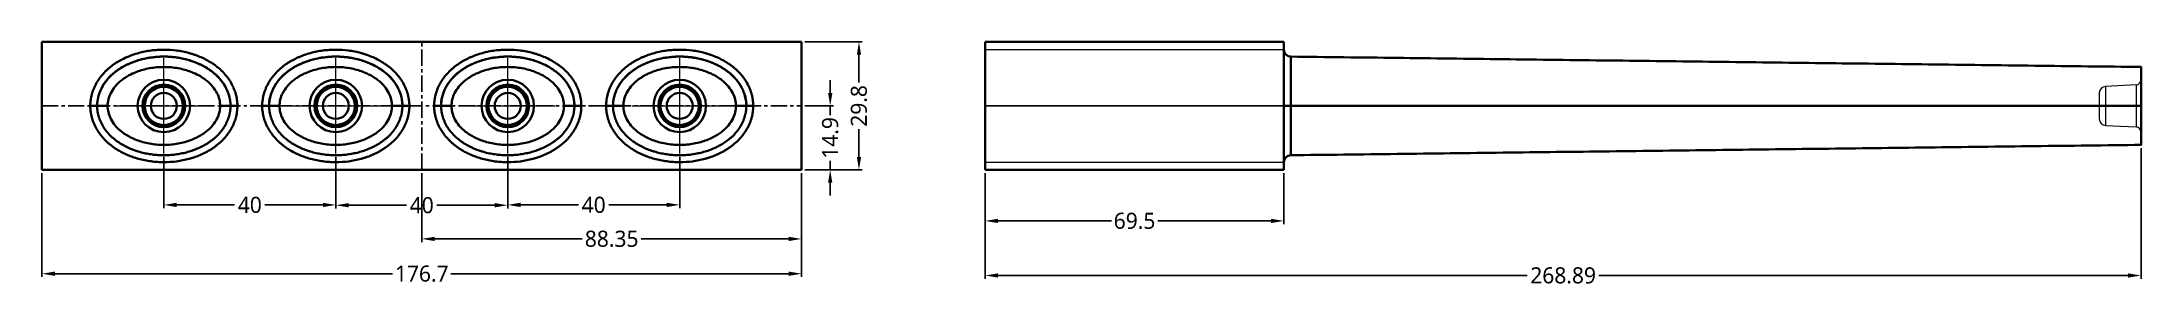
# Model space of a CAD drawing. Header units: millimetres. Extents: x 17 to 505, y 123 to 180.
import ezdxf
from ezdxf.lldxf.tags import DXFTag

# ---------------------------------------------------------------- set-up
doc = ezdxf.new("R2010")
doc.units = ezdxf.units.MM
doc.linetypes.add('CENTER', pattern=[50.8, 31.75, -6.35, 6.35, -6.35])
for name, color, linetype, true_color in [('1', 7, 'Continuous', 0xffffff), ('230', 7, 'Continuous', 0xffffff), ('3', 7, 'Continuous', 0xffffff)]:
    doc.layers.add(name, color=color, linetype=linetype, true_color=true_color)
doc.layers.add('dim', color=82, linetype='Continuous', lineweight=9)
doc.styles.add('Capful-A', font='')
doc.styles.get('Capful-A').set_extended_font_data('Microsoft YaHei')
tags = doc.linetypes.add('DASHED', pattern=[25.72, 12.86, -12.86]).pattern_tags.tags
tags[6:7] = [DXFTag(74, 4), DXFTag(75, 0), DXFTag(340, '0'), DXFTag(46, 0.0), DXFTag(50, 0.0), DXFTag(44, 0.0), DXFTag(45, 0.0)]
tags[4:5] = [DXFTag(74, 4), DXFTag(75, 0), DXFTag(340, '0'), DXFTag(46, 0.0), DXFTag(50, 0.0), DXFTag(44, 0.0), DXFTag(45, 0.0)]
doc.dimstyles.new('Capful-A-1.5', dxfattribs={"dimscale": 1.5, "dimtxt": 2.5, "dimasz": 2.5, "dimexe": 1.5, "dimexo": 1, "dimgap": 1.5, "dimtad": 0, "dimdsep": 46, "dimtxsty": 'Capful-A', "dimcen": 0, "dimclrt": 7, "dimazin": 2, "dimtfac": 1, "dimtmove": 0, "dimatfit": 3, "dimfxl": 0, "dimtolj": 1, "dimtzin": 0, "dimarcsym": 0})

# ---------------------------------------------------------------- blocks, each defined once
blk = doc.blocks.new('*D29')
at = {"layer": 'Defpoints', "color": 0, "transparency": 16777216}
for p in [(16.89, 150.03), (193.59, 150.03), (16.89, 125.85)]:
    blk.add_point(p, dxfattribs=at)
at = {"layer": 'dim', "color": 0, "lineweight": -2, "transparency": 16777216}
for p, q in [((16.89, 149.28), (16.89, 125.1)), ((193.59, 149.28), (193.59, 125.1)), ((19.89, 125.85), (98.47, 125.85)), ((190.59, 125.85), (112.02, 125.85))]:
    blk.add_line(p, q, dxfattribs=at)
at = {"layer": 'dim', "color": 0, "transparency": 16777216}
for points in [[(19.89, 126.35), (19.89, 125.35), (16.89, 125.85)], [(190.59, 126.35), (190.59, 125.35), (193.59, 125.85)]]:
    blk.add_solid(points, dxfattribs=at)
at = {"layer": 'dim', "color": 7, "transparency": 16777216, "insert": (105.24, 125.85), "char_height": 3.75, "attachment_point": 5, "style": 'Capful-A', "bg_fill": 3, "box_fill_scale": 1.1, "bg_fill_color": 256, "bg_fill_true_color": 13158600, "bg_fill_transparency": 0}
blk.add_mtext('\\A1;176.7', dxfattribs=at)
blk = doc.blocks.new('*D30')
at = {"layer": 'Defpoints', "color": 0, "transparency": 16777216}
for p in [(193.59, 179.83), (206.95, 179.83), (193.59, 150.03)]:
    blk.add_point(p, dxfattribs=at)
at = {"layer": 'dim', "color": 0, "lineweight": -2, "transparency": 16777216}
for p, q in [((194.34, 179.83), (207.7, 179.83)), ((206.95, 176.83), (206.95, 170.37)), ((206.95, 153.03), (206.95, 159.48)), ((194.34, 150.03), (207.7, 150.03))]:
    blk.add_line(p, q, dxfattribs=at)
at = {"layer": 'dim', "color": 0, "transparency": 16777216}
for points in [[(206.45, 176.83), (207.45, 176.83), (206.95, 179.83)], [(206.45, 153.03), (207.45, 153.03), (206.95, 150.03)]]:
    blk.add_solid(points, dxfattribs=at)
at = {"layer": 'dim', "color": 7, "transparency": 16777216, "insert": (206.95, 164.93), "char_height": 3.75, "attachment_point": 5, "rotation": 90, "style": 'Capful-A', "bg_fill": 3, "box_fill_scale": 1.1, "bg_fill_color": 256, "bg_fill_true_color": 13158600, "bg_fill_transparency": 0}
blk.add_mtext('\\A1;29.8', dxfattribs=at)
blk = doc.blocks.new('*D34')
at = {"layer": 'Defpoints', "color": 0, "transparency": 16777216}
for p in [(125.24, 153.83), (165.24, 153.83), (165.24, 141.88)]:
    blk.add_point(p, dxfattribs=at)
at = {"layer": 'dim', "color": 0, "lineweight": -2, "transparency": 16777216}
for p, q in [((125.24, 153.08), (125.24, 141.13)), ((165.24, 153.08), (165.24, 141.13)), ((128.24, 141.88), (141.71, 141.88)), ((162.24, 141.88), (148.77, 141.88))]:
    blk.add_line(p, q, dxfattribs=at)
at = {"layer": 'dim', "color": 0, "transparency": 16777216}
for points in [[(128.24, 142.38), (128.24, 141.38), (125.24, 141.88)], [(162.24, 142.38), (162.24, 141.38), (165.24, 141.88)]]:
    blk.add_solid(points, dxfattribs=at)
at = {"layer": 'dim', "color": 7, "transparency": 16777216, "insert": (145.24, 141.88), "char_height": 3.75, "attachment_point": 5, "style": 'Capful-A', "bg_fill": 3, "box_fill_scale": 1.1, "bg_fill_color": 256, "bg_fill_true_color": 13158600, "bg_fill_transparency": 0}
blk.add_mtext('\\A1;40', dxfattribs=at)
blk = doc.blocks.new('*D35')
at = {"layer": 'Defpoints', "color": 0, "transparency": 16777216}
for p in [(85.24, 153.44), (125.24, 153.44), (125.24, 141.8)]:
    blk.add_point(p, dxfattribs=at)
at = {"layer": 'dim', "color": 0, "lineweight": -2, "transparency": 16777216}
for p, q in [((85.24, 152.69), (85.24, 141.05)), ((125.24, 152.69), (125.24, 141.05)), ((88.24, 141.8), (101.71, 141.8)), ((122.24, 141.8), (108.77, 141.8))]:
    blk.add_line(p, q, dxfattribs=at)
at = {"layer": 'dim', "color": 0, "transparency": 16777216}
for points in [[(88.24, 142.3), (88.24, 141.3), (85.24, 141.8)], [(122.24, 142.3), (122.24, 141.3), (125.24, 141.8)]]:
    blk.add_solid(points, dxfattribs=at)
at = {"layer": 'dim', "color": 7, "transparency": 16777216, "insert": (105.24, 141.8), "char_height": 3.75, "attachment_point": 5, "style": 'Capful-A', "bg_fill": 3, "box_fill_scale": 1.1, "bg_fill_color": 256, "bg_fill_true_color": 13158600, "bg_fill_transparency": 0}
blk.add_mtext('\\A1;40', dxfattribs=at)
blk = doc.blocks.new('*D36')
at = {"layer": 'Defpoints', "color": 0, "transparency": 16777216}
for p in [(45.24, 153.83), (85.24, 153.83), (85.24, 141.87)]:
    blk.add_point(p, dxfattribs=at)
at = {"layer": 'dim', "color": 0, "lineweight": -2, "transparency": 16777216}
for p, q in [((45.24, 153.08), (45.24, 141.12)), ((85.24, 153.08), (85.24, 141.12)), ((48.24, 141.87), (61.71, 141.87)), ((82.24, 141.87), (68.77, 141.87))]:
    blk.add_line(p, q, dxfattribs=at)
at = {"layer": 'dim', "color": 0, "transparency": 16777216}
for points in [[(48.24, 142.37), (48.24, 141.37), (45.24, 141.87)], [(82.24, 142.37), (82.24, 141.37), (85.24, 141.87)]]:
    blk.add_solid(points, dxfattribs=at)
at = {"layer": 'dim', "color": 7, "transparency": 16777216, "insert": (65.24, 141.87), "char_height": 3.75, "attachment_point": 5, "style": 'Capful-A', "bg_fill": 3, "box_fill_scale": 1.1, "bg_fill_color": 256, "bg_fill_true_color": 13158600, "bg_fill_transparency": 0}
blk.add_mtext('\\A1;40', dxfattribs=at)
blk = doc.blocks.new('*D37')
at = {"layer": 'Defpoints', "color": 0, "transparency": 16777216}
for p in [(193.59, 164.93), (193.59, 150.03)]:
    blk.add_point(p, dxfattribs=at)
at = {"layer": 'dim', "color": 0, "lineweight": -2, "transparency": 16777216}
for p, q in [((200.26, 167.93), (200.26, 170.93)), ((194.34, 164.93), (201.01, 164.93)), ((200.26, 164.93), (200.26, 162.8)), ((200.26, 150.03), (200.26, 152.16)), ((194.34, 150.03), (201.01, 150.03)), ((200.26, 147.03), (200.26, 144.03))]:
    blk.add_line(p, q, dxfattribs=at)
at = {"layer": 'dim', "color": 0, "transparency": 16777216}
for points in [[(199.76, 167.93), (200.76, 167.93), (200.26, 164.93)], [(199.76, 147.03), (200.76, 147.03), (200.26, 150.03)]]:
    blk.add_solid(points, dxfattribs=at)
at = {"layer": 'dim', "color": 7, "transparency": 16777216, "insert": (200.26, 157.48), "char_height": 3.75, "attachment_point": 5, "rotation": 90, "style": 'Capful-A', "bg_fill": 3, "box_fill_scale": 1.1, "bg_fill_color": 256, "bg_fill_true_color": 13158600, "bg_fill_transparency": 0}
blk.add_mtext('\\A1;14.9', dxfattribs=at)
at = {"layer": 'Defpoints', "color": 0, "transparency": 16777216}
blk.add_point((200.26, 150.03), dxfattribs=at)
blk = doc.blocks.new('*D38')
at = {"layer": 'Defpoints', "color": 0, "transparency": 16777216}
for p in [(105.24, 150.03), (193.59, 150.03), (193.59, 133.96)]:
    blk.add_point(p, dxfattribs=at)
at = {"layer": 'dim', "color": 0, "lineweight": -2, "transparency": 16777216}
for p, q in [((105.24, 149.28), (105.24, 133.21)), ((193.59, 149.28), (193.59, 133.21)), ((108.24, 133.96), (142.55, 133.96)), ((190.59, 133.96), (156.28, 133.96))]:
    blk.add_line(p, q, dxfattribs=at)
at = {"layer": 'dim', "color": 0, "transparency": 16777216}
for points in [[(108.24, 134.46), (108.24, 133.46), (105.24, 133.96)], [(190.59, 134.46), (190.59, 133.46), (193.59, 133.96)]]:
    blk.add_solid(points, dxfattribs=at)
at = {"layer": 'dim', "color": 7, "transparency": 16777216, "insert": (149.42, 133.96), "char_height": 3.75, "attachment_point": 5, "style": 'Capful-A', "bg_fill": 3, "box_fill_scale": 1.1, "bg_fill_color": 256, "bg_fill_true_color": 13158600, "bg_fill_transparency": 0}
blk.add_mtext('\\A1;88.35', dxfattribs=at)
blk = doc.blocks.new('*D40')
at = {"layer": 'Defpoints', "color": 0, "transparency": 16777216}
for p in [(505.2, 155.86), (236.31, 150.03), (505.2, 125.44)]:
    blk.add_point(p, dxfattribs=at)
at = {"layer": 'dim', "color": 0, "lineweight": -2, "transparency": 16777216}
for p, q in [((505.2, 155.11), (505.2, 124.69)), ((236.31, 149.28), (236.31, 124.69)), ((239.31, 125.44), (362.41, 125.44)), ((502.2, 125.44), (379.1, 125.44))]:
    blk.add_line(p, q, dxfattribs=at)
at = {"layer": 'dim', "color": 0, "transparency": 16777216}
for points in [[(239.31, 125.94), (239.31, 124.94), (236.31, 125.44)], [(502.2, 125.94), (502.2, 124.94), (505.2, 125.44)]]:
    blk.add_solid(points, dxfattribs=at)
at = {"layer": 'dim', "color": 7, "transparency": 16777216, "insert": (370.76, 125.44), "char_height": 3.75, "attachment_point": 5, "style": 'Capful-A', "bg_fill": 3, "box_fill_scale": 1.1, "bg_fill_color": 256, "bg_fill_true_color": 13158600, "bg_fill_transparency": 0}
blk.add_mtext('\\A1;268.89', dxfattribs=at)
blk = doc.blocks.new('*D41')
at = {"layer": 'Defpoints', "color": 0, "transparency": 16777216}
for p in [(236.31, 150.03), (305.81, 150.03), (236.31, 138.15)]:
    blk.add_point(p, dxfattribs=at)
at = {"layer": 'dim', "color": 0, "lineweight": -2, "transparency": 16777216}
for p, q in [((236.31, 149.28), (236.31, 137.4)), ((305.81, 149.28), (305.81, 137.4)), ((239.31, 138.15), (265.68, 138.15)), ((302.81, 138.15), (276.45, 138.15))]:
    blk.add_line(p, q, dxfattribs=at)
at = {"layer": 'dim', "color": 0, "transparency": 16777216}
for points in [[(239.31, 138.65), (239.31, 137.65), (236.31, 138.15)], [(302.81, 138.65), (302.81, 137.65), (305.81, 138.15)]]:
    blk.add_solid(points, dxfattribs=at)
at = {"layer": 'dim', "color": 7, "transparency": 16777216, "insert": (271.06, 138.15), "char_height": 3.75, "attachment_point": 5, "style": 'Capful-A', "bg_fill": 3, "box_fill_scale": 1.1, "bg_fill_color": 256, "bg_fill_true_color": 13158600, "bg_fill_transparency": 0}
blk.add_mtext('\\A1;69.5', dxfattribs=at)

msp = doc.modelspace()

# ---------------------------------------------------------------- linework, layer by layer
at = {"layer": '1', "color": 8, "linetype": 'DASHED', "lineweight": 18, "ltscale": 0.6}
for p, q in [((305.813, 178.025), (236.313, 178.025)), ((305.813, 164.929), (236.313, 164.929)), ((236.313, 151.829), (305.813, 151.829))]:
    msp.add_line(p, q, dxfattribs=at)
at = {"layer": '1', "color": 7, "linetype": 'Continuous', "lineweight": 35}
for p, q in [((505.199, 171.024), (505.199, 158.83)), ((28.138, 164.929), (29.738, 164.929)), ((29.738, 164.929), (32.155, 164.929)), ((60.746, 164.929), (58.329, 164.929)), ((60.746, 164.929), (62.346, 164.929)), ((68.138, 164.929), (69.738, 164.929)), ((69.738, 164.929), (72.155, 164.929)), ((100.746, 164.929), (98.329, 164.929)), ((100.746, 164.929), (102.346, 164.929)), ((108.138, 164.929), (109.738, 164.929)), ((109.738, 164.929), (112.155, 164.929)), ((140.746, 164.929), (138.329, 164.929)), ((140.746, 164.929), (142.346, 164.929)), ((148.138, 164.929), (149.738, 164.929)), ((149.738, 164.929), (152.155, 164.929)), ((180.746, 164.929), (178.329, 164.929)), ((180.746, 164.929), (182.346, 164.929)), ((307.393, 164.929), (505.199, 164.929))]:
    msp.add_line(p, q, dxfattribs=at)
at = {"layer": '1', "color": 8, "linetype": 'DASHED', "lineweight": 18, "ltscale": 0.05}
msp.add_line((495.499, 167.953), (495.499, 161.901), dxfattribs=at)
at = {"layer": '1', "color": 8, "linetype": 'DASHED', "lineweight": 18, "ltscale": 0.06}
for p, q in [((504.062, 169.826), (496.92, 169.451)), ((496.92, 160.403), (504.062, 160.029))]:
    msp.add_line(p, q, dxfattribs=at)
at = {"layer": '1', "color": 8, "linetype": 'DASHED', "lineweight": 18, "ltscale": 0.07}
msp.add_line((496.92, 169.451), (496.92, 160.403), dxfattribs=at)
at = {"layer": '1', "color": 8, "linetype": 'DASHED', "lineweight": 18, "ltscale": 0.08}
msp.add_line((504.062, 169.826), (504.062, 160.029), dxfattribs=at)
at = {"layer": '1', "color": 8, "linetype": 'DASHED', "lineweight": 18, "ltscale": 2}
msp.add_line((307.393, 164.929), (505.199, 164.929), dxfattribs=at)
at = {"layer": '1', "color": 7, "linetype": 'Continuous', "lineweight": 35}
for centre, radius in [((45.242, 164.927), 6.097), ((85.242, 164.927), 6.097), ((125.242, 164.927), 6.097), ((165.242, 164.927), 6.097), ((45.242, 164.927), 4.958), ((45.242, 164.927), 4.898), ((45.242, 164.927), 4.524), ((45.242, 164.927), 4.45), ((45.242, 164.927), 3.026), ((85.242, 164.927), 4.898), ((85.242, 164.927), 4.524), ((85.242, 164.927), 4.45), ((85.242, 164.927), 3.026), ((125.242, 164.927), 4.898), ((125.242, 164.927), 4.524), ((125.242, 164.927), 3.026), ((165.242, 164.927), 4.898), ((165.242, 164.927), 4.524), ((165.242, 164.927), 3.026)]:
    msp.add_circle(centre, radius, dxfattribs=at)
at = {"layer": '1', "color": 7, "linetype": 'Continuous', "lineweight": 35, "extrusion": (0, 1.58451e-06, 1)}
msp.add_arc((307.413, 178.011, 0), 1.6, 180, 269.37597, dxfattribs=at)
at = {"layer": '1', "color": 8, "linetype": 'DASHED', "lineweight": 18, "ltscale": 0.02}
for centre, start, end in [((503.999, 171.024), 273, 0), ((503.999, 158.83), 0, 87)]:
    msp.add_arc(centre, 1.2, start, end, dxfattribs=at)
at = {"layer": '1', "color": 7, "linetype": 'Continuous', "lineweight": 35}
for centre, radius, start, end in [((85.242, 164.927), 4.958, 90.00562, 90), ((125.242, 164.927), 4.958, 90, 89.99438), ((125.242, 164.927), 4.45, 270.00562, 270), ((165.242, 164.927), 4.958, 90, 89.99438), ((165.242, 164.927), 4.45, 270, 269.99438)]:
    msp.add_arc(centre, radius, start, end, dxfattribs=at)
at = {"layer": '1', "color": 8, "linetype": 'DASHED', "lineweight": 18, "ltscale": 0.03}
for centre, start, end in [((496.999, 167.953), 93, 180), ((496.999, 161.901), 180, 267)]:
    msp.add_arc(centre, 1.5, start, end, dxfattribs=at)
at = {"layer": '1', "color": 7, "linetype": 'Continuous', "lineweight": 35, "extrusion": (0, 1.60322e-06, 1)}
msp.add_arc((307.413, 151.843, 0), 1.6, 90.76431, 179.99654, dxfattribs=at)
at = {"layer": '1', "color": 8, "linetype": 'DASHED', "lineweight": 18, "ltscale": 0.02}
msp.add_ellipse((307.413, 164.929), major_axis=(1.6, 0), ratio=0.0001495, start_param=3.1415927, end_param=4.7001717, dxfattribs=at)
at = {"layer": '1', "color": 7, "linetype": 'Continuous', "lineweight": 35}
msp.add_ellipse((307.413, 164.929), major_axis=(1.6, 0), ratio=0.0001491, start_param=3.1415927, end_param=4.7001717, dxfattribs=at)
for points, knots in [([(60.765, 164.929), (60.765, 165.613), (60.59, 167.029), (59.817, 169.119), (58.469, 171.149), (56.499, 173.016), (53.905, 174.614), (50.726, 175.808), (47.125, 176.46), (43.357, 176.46), (39.756, 175.808), (36.578, 174.613), (33.984, 173.016), (32.015, 171.148), (30.666, 169.119), (29.894, 167.029), (29.719, 165.613), (29.718, 164.929)], [0, 0, 0, 0, 0.0480996, 0.099286, 0.1553816, 0.217931, 0.2886961, 0.3682346, 0.4553565, 0.5446906, 0.6318018, 0.7113239, 0.7820788, 0.8446195, 0.9007138, 0.9519013, 1, 1, 1, 1]), ([(60.746, 164.929), (60.746, 165.154), (60.736, 165.378), (60.701, 165.822), (60.675, 166.043), (60.606, 166.482), (60.563, 166.7), (60.462, 167.133), (60.403, 167.348), (60.32, 167.615), (60.303, 167.669), (60.267, 167.775), (60.249, 167.829), (60.193, 167.988), (60.154, 168.093), (60.032, 168.405), (59.943, 168.61), (59.657, 169.213), (59.44, 169.601), (59.136, 170.069), (59.043, 170.208), (58.946, 170.345), (58.881, 170.436), (58.848, 170.482), (58.68, 170.707), (58.542, 170.883), (58.111, 171.395), (57.805, 171.718), (57.16, 172.33), (56.82, 172.62), (56.421, 172.928), (56.376, 172.962), (56.287, 173.029), (56.152, 173.129), (55.834, 173.356), (55.556, 173.54), (54.994, 173.896), (54.61, 174.115), (53.825, 174.523), (53.424, 174.71), (52.608, 175.056), (52.192, 175.214), (51.715, 175.375), (51.662, 175.393), (51.556, 175.428), (51.396, 175.479), (51.237, 175.529), (50.917, 175.624), (50.703, 175.684), (50.06, 175.854), (49.629, 175.952), (48.762, 176.119), (48.327, 176.189), (47.452, 176.3), (47.012, 176.342), (46.128, 176.398), (45.684, 176.412), (45.182, 176.412), (45.127, 176.411), (45.015, 176.41), (44.959, 176.41), (44.791, 176.407), (44.457, 176.399), (44.124, 176.383), (43.46, 176.341), (43.02, 176.299), (42.144, 176.187), (41.709, 176.117), (40.843, 175.949), (40.413, 175.851), (39.557, 175.626), (39.132, 175.498), (38.605, 175.319), (38.499, 175.283), (38.342, 175.226), (38.289, 175.207), (38.184, 175.168), (37.922, 175.07), (37.664, 174.966), (37.05, 174.706), (36.648, 174.518), (35.863, 174.11), (35.479, 173.89), (34.73, 173.416), (34.365, 173.161), (33.922, 172.819), (33.834, 172.75), (33.66, 172.608), (33.403, 172.394), (33.154, 172.17), (32.671, 171.711), (32.367, 171.389), (31.939, 170.879), (31.801, 170.705), (31.536, 170.347), (31.408, 170.163), (31.255, 169.927), (31.225, 169.88), (31.166, 169.785), (31.078, 169.641), (30.994, 169.497), (30.831, 169.205), (30.729, 169.008), (30.54, 168.608), (30.364, 168.203), (30.217, 167.786), (30.085, 167.364), (30.026, 167.149), (29.949, 166.823), (29.925, 166.714), (29.893, 166.549), (29.883, 166.493), (29.863, 166.382), (29.854, 166.327), (29.81, 166.049), (29.783, 165.826), (29.747, 165.379), (29.738, 165.154), (29.738, 164.929)], [0, 0, 0, 0, 0.015625, 0.015625, 0.03125, 0.03125, 0.046875, 0.046875, 0.0625, 0.0625, 0.0664062, 0.0664062, 0.0703125, 0.0703125, 0.078125, 0.078125, 0.09375, 0.09375, 0.125, 0.125, 0.1328125, 0.1367187, 0.1367187, 0.140625, 0.140625, 0.15625, 0.15625, 0.1875, 0.1875, 0.21875, 0.21875, 0.2226563, 0.2226563, 0.2265625, 0.234375, 0.25, 0.25, 0.28125, 0.28125, 0.3125, 0.3125, 0.34375, 0.34375, 0.3476562, 0.3476562, 0.3515625, 0.359375, 0.359375, 0.375, 0.375, 0.40625, 0.40625, 0.4375, 0.4375, 0.46875, 0.46875, 0.5, 0.5, 0.5039062, 0.5039062, 0.5078125, 0.5078125, 0.515625, 0.53125, 0.53125, 0.5625, 0.5625, 0.59375, 0.59375, 0.625, 0.625, 0.65625, 0.65625, 0.6640625, 0.6640625, 0.6679687, 0.6679687, 0.671875, 0.6875, 0.6875, 0.71875, 0.71875, 0.75, 0.75, 0.78125, 0.78125, 0.7890625, 0.7890625, 0.796875, 0.8125, 0.8125, 0.84375, 0.84375, 0.859375, 0.859375, 0.875, 0.875, 0.8789062, 0.8789062, 0.8828125, 0.890625, 0.890625, 0.90625, 0.90625, 0.921875, 0.9375, 0.9375, 0.953125, 0.953125, 0.9609375, 0.9609375, 0.9648437, 0.9648437, 0.96875, 0.96875, 0.984375, 0.984375, 1, 1, 1, 1]), ([(100.765, 164.929), (100.765, 165.613), (100.59, 167.029), (99.817, 169.119), (98.469, 171.149), (96.499, 173.016), (93.905, 174.614), (90.726, 175.808), (87.125, 176.46), (83.357, 176.46), (79.756, 175.808), (76.578, 174.613), (73.984, 173.016), (72.015, 171.148), (70.666, 169.119), (69.894, 167.029), (69.719, 165.613), (69.718, 164.929)], [0, 0, 0, 0, 0.0480996, 0.099286, 0.1553816, 0.217931, 0.2886961, 0.3682346, 0.4553565, 0.5446906, 0.6318018, 0.7113239, 0.7820788, 0.8446195, 0.9007138, 0.9519013, 1, 1, 1, 1]), ([(100.746, 164.929), (100.746, 165.154), (100.736, 165.378), (100.701, 165.822), (100.675, 166.043), (100.606, 166.482), (100.563, 166.7), (100.462, 167.133), (100.403, 167.348), (100.32, 167.615), (100.303, 167.669), (100.267, 167.775), (100.249, 167.829), (100.193, 167.988), (100.154, 168.093), (100.032, 168.405), (99.943, 168.61), (99.657, 169.213), (99.44, 169.601), (99.136, 170.069), (99.043, 170.208), (98.946, 170.345), (98.881, 170.436), (98.848, 170.482), (98.68, 170.707), (98.542, 170.883), (98.111, 171.395), (97.805, 171.718), (97.16, 172.33), (96.82, 172.62), (96.421, 172.928), (96.376, 172.962), (96.287, 173.029), (96.152, 173.129), (95.834, 173.356), (95.556, 173.54), (94.994, 173.896), (94.61, 174.115), (93.825, 174.523), (93.424, 174.71), (92.608, 175.056), (92.192, 175.214), (91.715, 175.375), (91.662, 175.393), (91.556, 175.428), (91.396, 175.479), (91.237, 175.529), (90.917, 175.624), (90.703, 175.684), (90.06, 175.854), (89.629, 175.952), (88.762, 176.119), (88.327, 176.189), (87.452, 176.3), (87.012, 176.342), (86.128, 176.398), (85.684, 176.412), (85.182, 176.412), (85.127, 176.411), (85.015, 176.41), (84.959, 176.41), (84.791, 176.407), (84.457, 176.399), (84.124, 176.383), (83.46, 176.341), (83.02, 176.299), (82.144, 176.187), (81.709, 176.117), (80.843, 175.949), (80.413, 175.851), (79.557, 175.626), (79.132, 175.498), (78.605, 175.319), (78.499, 175.283), (78.342, 175.226), (78.289, 175.207), (78.184, 175.168), (77.922, 175.07), (77.664, 174.966), (77.05, 174.706), (76.648, 174.518), (75.863, 174.11), (75.479, 173.89), (74.73, 173.416), (74.365, 173.161), (73.922, 172.819), (73.834, 172.75), (73.66, 172.608), (73.403, 172.394), (73.154, 172.17), (72.671, 171.711), (72.367, 171.389), (71.939, 170.879), (71.801, 170.705), (71.536, 170.347), (71.408, 170.163), (71.255, 169.927), (71.225, 169.88), (71.166, 169.785), (71.078, 169.641), (70.994, 169.497), (70.831, 169.205), (70.729, 169.008), (70.54, 168.608), (70.364, 168.203), (70.217, 167.786), (70.085, 167.364), (70.026, 167.149), (69.949, 166.823), (69.925, 166.714), (69.893, 166.549), (69.883, 166.493), (69.863, 166.382), (69.854, 166.327), (69.81, 166.049), (69.783, 165.826), (69.747, 165.379), (69.738, 165.154), (69.738, 164.929)], [0, 0, 0, 0, 0.015625, 0.015625, 0.03125, 0.03125, 0.046875, 0.046875, 0.0625, 0.0625, 0.0664062, 0.0664062, 0.0703125, 0.0703125, 0.078125, 0.078125, 0.09375, 0.09375, 0.125, 0.125, 0.1328125, 0.1367187, 0.1367187, 0.140625, 0.140625, 0.15625, 0.15625, 0.1875, 0.1875, 0.21875, 0.21875, 0.2226562, 0.2226562, 0.2265625, 0.234375, 0.25, 0.25, 0.28125, 0.28125, 0.3125, 0.3125, 0.34375, 0.34375, 0.3476562, 0.3476562, 0.3515625, 0.359375, 0.359375, 0.375, 0.375, 0.40625, 0.40625, 0.4375, 0.4375, 0.46875, 0.46875, 0.5, 0.5, 0.5039062, 0.5039062, 0.5078125, 0.5078125, 0.515625, 0.53125, 0.53125, 0.5625, 0.5625, 0.59375, 0.59375, 0.625, 0.625, 0.65625, 0.65625, 0.6640625, 0.6640625, 0.6679687, 0.6679687, 0.671875, 0.6875, 0.6875, 0.71875, 0.71875, 0.75, 0.75, 0.78125, 0.78125, 0.7890625, 0.7890625, 0.796875, 0.8125, 0.8125, 0.84375, 0.84375, 0.859375, 0.859375, 0.875, 0.875, 0.8789062, 0.8789062, 0.8828125, 0.890625, 0.890625, 0.90625, 0.90625, 0.921875, 0.9375, 0.9375, 0.953125, 0.953125, 0.9609375, 0.9609375, 0.9648437, 0.9648437, 0.96875, 0.96875, 0.984375, 0.984375, 1, 1, 1, 1]), ([(140.765, 164.929), (140.765, 165.613), (140.59, 167.029), (139.817, 169.119), (138.469, 171.149), (136.499, 173.016), (133.905, 174.614), (130.726, 175.808), (127.125, 176.46), (123.357, 176.46), (119.756, 175.808), (116.578, 174.613), (113.984, 173.016), (112.015, 171.148), (110.666, 169.119), (109.894, 167.029), (109.719, 165.613), (109.718, 164.929)], [0, 0, 0, 0, 0.0480996, 0.099286, 0.1553816, 0.217931, 0.2886961, 0.3682346, 0.4553565, 0.5446906, 0.6318018, 0.7113239, 0.7820788, 0.8446195, 0.9007138, 0.9519013, 1, 1, 1, 1]), ([(140.746, 164.929), (140.746, 165.154), (140.736, 165.378), (140.701, 165.822), (140.675, 166.043), (140.606, 166.482), (140.563, 166.7), (140.462, 167.133), (140.403, 167.348), (140.32, 167.615), (140.303, 167.669), (140.267, 167.775), (140.249, 167.829), (140.193, 167.988), (140.154, 168.093), (140.032, 168.405), (139.943, 168.61), (139.657, 169.213), (139.44, 169.601), (139.136, 170.069), (139.043, 170.208), (138.946, 170.345), (138.881, 170.436), (138.848, 170.482), (138.68, 170.707), (138.542, 170.883), (138.111, 171.395), (137.805, 171.718), (137.16, 172.33), (136.82, 172.62), (136.421, 172.928), (136.376, 172.962), (136.287, 173.029), (136.152, 173.129), (135.834, 173.356), (135.556, 173.54), (134.994, 173.896), (134.61, 174.115), (133.825, 174.523), (133.424, 174.71), (132.608, 175.056), (132.192, 175.214), (131.715, 175.375), (131.662, 175.393), (131.556, 175.428), (131.396, 175.479), (131.237, 175.529), (130.917, 175.624), (130.703, 175.684), (130.06, 175.854), (129.629, 175.952), (128.762, 176.119), (128.327, 176.189), (127.452, 176.3), (127.012, 176.342), (126.128, 176.398), (125.684, 176.412), (125.182, 176.412), (125.127, 176.411), (125.015, 176.41), (124.959, 176.41), (124.791, 176.407), (124.457, 176.399), (124.124, 176.383), (123.46, 176.341), (123.02, 176.299), (122.144, 176.187), (121.709, 176.117), (120.843, 175.949), (120.413, 175.851), (119.557, 175.626), (119.132, 175.498), (118.605, 175.319), (118.499, 175.283), (118.342, 175.226), (118.289, 175.207), (118.184, 175.168), (117.922, 175.07), (117.664, 174.966), (117.05, 174.706), (116.648, 174.518), (115.863, 174.11), (115.479, 173.89), (114.73, 173.416), (114.365, 173.161), (113.922, 172.819), (113.834, 172.75), (113.66, 172.608), (113.403, 172.394), (113.154, 172.17), (112.671, 171.711), (112.367, 171.389), (111.939, 170.879), (111.801, 170.705), (111.536, 170.347), (111.408, 170.163), (111.255, 169.927), (111.225, 169.88), (111.166, 169.785), (111.078, 169.641), (110.994, 169.497), (110.831, 169.205), (110.729, 169.008), (110.54, 168.608), (110.364, 168.203), (110.217, 167.786), (110.085, 167.364), (110.026, 167.149), (109.949, 166.823), (109.925, 166.714), (109.893, 166.549), (109.883, 166.493), (109.863, 166.382), (109.854, 166.327), (109.81, 166.049), (109.783, 165.826), (109.747, 165.379), (109.738, 165.154), (109.738, 164.929)], [0, 0, 0, 0, 0.015625, 0.015625, 0.03125, 0.03125, 0.046875, 0.046875, 0.0625, 0.0625, 0.0664062, 0.0664062, 0.0703125, 0.0703125, 0.078125, 0.078125, 0.09375, 0.09375, 0.125, 0.125, 0.1328125, 0.1367187, 0.1367187, 0.140625, 0.140625, 0.15625, 0.15625, 0.1875, 0.1875, 0.21875, 0.21875, 0.2226562, 0.2226562, 0.2265625, 0.234375, 0.25, 0.25, 0.28125, 0.28125, 0.3125, 0.3125, 0.34375, 0.34375, 0.3476562, 0.3476562, 0.3515625, 0.359375, 0.359375, 0.375, 0.375, 0.40625, 0.40625, 0.4375, 0.4375, 0.46875, 0.46875, 0.5, 0.5, 0.5039062, 0.5039062, 0.5078125, 0.5078125, 0.515625, 0.53125, 0.53125, 0.5625, 0.5625, 0.59375, 0.59375, 0.625, 0.625, 0.65625, 0.65625, 0.6640625, 0.6640625, 0.6679687, 0.6679687, 0.671875, 0.6875, 0.6875, 0.71875, 0.71875, 0.75, 0.75, 0.78125, 0.78125, 0.7890625, 0.7890625, 0.796875, 0.8125, 0.8125, 0.84375, 0.84375, 0.859375, 0.859375, 0.875, 0.875, 0.8789062, 0.8789062, 0.8828125, 0.890625, 0.890625, 0.90625, 0.90625, 0.921875, 0.9375, 0.9375, 0.953125, 0.953125, 0.9609375, 0.9609375, 0.9648438, 0.9648438, 0.96875, 0.96875, 0.984375, 0.984375, 1, 1, 1, 1]), ([(180.765, 164.929), (180.765, 165.613), (180.59, 167.029), (179.817, 169.119), (178.469, 171.149), (176.499, 173.016), (173.905, 174.614), (170.726, 175.808), (167.125, 176.46), (163.357, 176.46), (159.756, 175.808), (156.578, 174.613), (153.984, 173.016), (152.015, 171.148), (150.666, 169.119), (149.894, 167.029), (149.719, 165.613), (149.718, 164.929)], [0, 0, 0, 0, 0.0480996, 0.099286, 0.1553816, 0.217931, 0.2886961, 0.3682346, 0.4553565, 0.5446906, 0.6318018, 0.7113239, 0.7820788, 0.8446195, 0.9007138, 0.9519013, 1, 1, 1, 1]), ([(180.746, 164.929), (180.746, 165.154), (180.736, 165.378), (180.701, 165.822), (180.675, 166.043), (180.606, 166.482), (180.563, 166.7), (180.462, 167.133), (180.403, 167.348), (180.32, 167.615), (180.303, 167.669), (180.267, 167.775), (180.249, 167.829), (180.193, 167.988), (180.154, 168.093), (180.032, 168.405), (179.943, 168.61), (179.657, 169.213), (179.44, 169.601), (179.136, 170.069), (179.043, 170.208), (178.946, 170.345), (178.881, 170.436), (178.848, 170.482), (178.68, 170.707), (178.542, 170.883), (178.111, 171.395), (177.805, 171.718), (177.16, 172.33), (176.82, 172.62), (176.421, 172.928), (176.376, 172.962), (176.287, 173.029), (176.152, 173.129), (175.834, 173.356), (175.556, 173.54), (174.994, 173.896), (174.61, 174.115), (173.825, 174.523), (173.424, 174.71), (172.608, 175.056), (172.192, 175.214), (171.715, 175.375), (171.662, 175.393), (171.556, 175.428), (171.396, 175.479), (171.237, 175.529), (170.917, 175.624), (170.703, 175.684), (170.06, 175.854), (169.629, 175.952), (168.762, 176.119), (168.327, 176.189), (167.452, 176.3), (167.012, 176.342), (166.128, 176.398), (165.684, 176.412), (165.182, 176.412), (165.127, 176.411), (165.015, 176.41), (164.959, 176.41), (164.791, 176.407), (164.457, 176.399), (164.124, 176.383), (163.46, 176.341), (163.02, 176.299), (162.144, 176.187), (161.709, 176.117), (160.843, 175.949), (160.413, 175.851), (159.557, 175.626), (159.132, 175.498), (158.605, 175.319), (158.499, 175.283), (158.342, 175.226), (158.289, 175.207), (158.184, 175.168), (157.922, 175.07), (157.664, 174.966), (157.05, 174.706), (156.648, 174.518), (155.863, 174.11), (155.479, 173.89), (154.73, 173.416), (154.365, 173.161), (153.922, 172.819), (153.834, 172.75), (153.66, 172.608), (153.403, 172.394), (153.154, 172.17), (152.671, 171.711), (152.367, 171.389), (151.939, 170.879), (151.801, 170.705), (151.536, 170.347), (151.408, 170.163), (151.255, 169.927), (151.225, 169.88), (151.166, 169.785), (151.078, 169.641), (150.994, 169.497), (150.831, 169.205), (150.729, 169.008), (150.54, 168.608), (150.364, 168.203), (150.217, 167.786), (150.085, 167.364), (150.026, 167.149), (149.949, 166.823), (149.925, 166.714), (149.893, 166.549), (149.883, 166.493), (149.863, 166.382), (149.854, 166.327), (149.81, 166.049), (149.783, 165.826), (149.747, 165.379), (149.738, 165.154), (149.738, 164.929)], [0, 0, 0, 0, 0.015625, 0.015625, 0.03125, 0.03125, 0.046875, 0.046875, 0.0625, 0.0625, 0.0664063, 0.0664063, 0.0703125, 0.0703125, 0.078125, 0.078125, 0.09375, 0.09375, 0.125, 0.125, 0.1328125, 0.1367188, 0.1367188, 0.140625, 0.140625, 0.15625, 0.15625, 0.1875, 0.1875, 0.21875, 0.21875, 0.2226563, 0.2226563, 0.2265625, 0.234375, 0.25, 0.25, 0.28125, 0.28125, 0.3125, 0.3125, 0.34375, 0.34375, 0.3476563, 0.3476563, 0.3515625, 0.359375, 0.359375, 0.375, 0.375, 0.40625, 0.40625, 0.4375, 0.4375, 0.46875, 0.46875, 0.5, 0.5, 0.5039063, 0.5039063, 0.5078125, 0.5078125, 0.515625, 0.53125, 0.53125, 0.5625, 0.5625, 0.59375, 0.59375, 0.625, 0.625, 0.65625, 0.65625, 0.6640625, 0.6640625, 0.6679688, 0.6679688, 0.671875, 0.6875, 0.6875, 0.71875, 0.71875, 0.75, 0.75, 0.78125, 0.78125, 0.7890625, 0.7890625, 0.796875, 0.8125, 0.8125, 0.84375, 0.84375, 0.859375, 0.859375, 0.875, 0.875, 0.8789063, 0.8789063, 0.8828125, 0.890625, 0.890625, 0.90625, 0.90625, 0.921875, 0.9375, 0.9375, 0.953125, 0.953125, 0.9609375, 0.9609375, 0.9648438, 0.9648438, 0.96875, 0.96875, 0.984375, 0.984375, 1, 1, 1, 1]), ([(307.393, 176.412), (307.393, 176.412), (307.393, 176.411), (307.393, 176.41), (307.393, 176.41), (307.393, 176.407), (307.393, 176.399), (307.393, 176.383), (307.393, 176.341), (307.393, 176.299), (307.393, 176.187), (307.393, 176.117), (307.393, 175.949), (307.393, 175.851), (307.393, 175.626), (307.393, 175.498), (307.393, 175.319), (307.393, 175.283), (307.393, 175.226), (307.393, 175.207), (307.393, 175.168), (307.393, 175.07), (307.393, 174.966), (307.393, 174.706), (307.393, 174.518), (307.393, 174.11), (307.393, 173.89), (307.393, 173.416), (307.393, 173.161), (307.393, 172.819), (307.393, 172.75), (307.393, 172.608), (307.393, 172.394), (307.393, 172.17), (307.393, 171.711), (307.393, 171.389), (307.393, 170.879), (307.393, 170.705), (307.393, 170.347), (307.393, 170.163), (307.393, 169.927), (307.393, 169.88), (307.393, 169.785), (307.393, 169.641), (307.393, 169.497), (307.393, 169.205), (307.393, 169.008), (307.393, 168.608), (307.393, 168.203), (307.393, 167.786), (307.393, 167.364), (307.393, 167.149), (307.393, 166.823), (307.393, 166.714), (307.393, 166.549), (307.393, 166.493), (307.393, 166.382), (307.393, 166.327), (307.393, 166.049), (307.393, 165.826), (307.393, 165.379), (307.393, 165.154), (307.393, 164.929)], [0, 0, 0, 0, 0.0078121, 0.0078121, 0.0156246, 0.0156246, 0.0312496, 0.0624996, 0.0624996, 0.1249997, 0.1249997, 0.1874997, 0.1874997, 0.2499997, 0.2499997, 0.3124997, 0.3124997, 0.3281247, 0.3281247, 0.3359372, 0.3359372, 0.3437497, 0.3749998, 0.3749998, 0.4374998, 0.4374998, 0.4999998, 0.4999998, 0.5624998, 0.5624998, 0.5781248, 0.5781248, 0.5937498, 0.6249999, 0.6249999, 0.6874999, 0.6874999, 0.7187499, 0.7187499, 0.7499999, 0.7499999, 0.7578124, 0.7578124, 0.7656249, 0.7812499, 0.7812499, 0.8124999, 0.8124999, 0.8437499, 0.875, 0.875, 0.90625, 0.90625, 0.921875, 0.921875, 0.9296875, 0.9296875, 0.9375, 0.9375, 0.96875, 0.96875, 1, 1, 1, 1]), ([(58.329, 164.929), (58.329, 165.411), (58.204, 166.44), (57.632, 167.993), (56.602, 169.552), (55.022, 171.057), (52.843, 172.405), (50.087, 173.444), (46.909, 174.02), (43.573, 174.02), (40.395, 173.444), (37.639, 172.404), (35.461, 171.057), (33.882, 169.552), (32.852, 167.993), (32.28, 166.44), (32.155, 165.411), (32.155, 164.929)], [0, 0, 0, 0, 0.0480996, 0.099286, 0.1553816, 0.217931, 0.2886961, 0.3682346, 0.4553565, 0.5446906, 0.6318018, 0.7113239, 0.7820788, 0.8446195, 0.9007138, 0.9519013, 1, 1, 1, 1]), ([(98.329, 164.929), (98.329, 165.411), (98.204, 166.44), (97.632, 167.993), (96.602, 169.552), (95.022, 171.057), (92.843, 172.405), (90.087, 173.444), (86.909, 174.02), (83.573, 174.02), (80.395, 173.444), (77.639, 172.404), (75.461, 171.057), (73.882, 169.552), (72.852, 167.993), (72.28, 166.44), (72.155, 165.411), (72.155, 164.929)], [0, 0, 0, 0, 0.0480996, 0.099286, 0.1553816, 0.217931, 0.2886961, 0.3682346, 0.4553565, 0.5446906, 0.6318018, 0.7113239, 0.7820788, 0.8446195, 0.9007138, 0.9519013, 1, 1, 1, 1]), ([(138.329, 164.929), (138.329, 165.411), (138.204, 166.44), (137.632, 167.993), (136.602, 169.552), (135.022, 171.057), (132.843, 172.405), (130.087, 173.444), (126.909, 174.02), (123.573, 174.02), (120.395, 173.444), (117.639, 172.404), (115.461, 171.057), (113.882, 169.552), (112.852, 167.993), (112.28, 166.44), (112.155, 165.411), (112.155, 164.929)], [0, 0, 0, 0, 0.0480996, 0.099286, 0.1553816, 0.217931, 0.2886961, 0.3682346, 0.4553565, 0.5446906, 0.6318018, 0.7113239, 0.7820788, 0.8446195, 0.9007138, 0.9519013, 1, 1, 1, 1]), ([(178.329, 164.929), (178.329, 165.411), (178.204, 166.44), (177.632, 167.993), (176.602, 169.552), (175.022, 171.057), (172.843, 172.405), (170.087, 173.444), (166.909, 174.02), (163.573, 174.02), (160.395, 173.444), (157.639, 172.404), (155.461, 171.057), (153.882, 169.552), (152.852, 167.993), (152.28, 166.44), (152.155, 165.411), (152.155, 164.929)], [0, 0, 0, 0, 0.0480996, 0.099286, 0.1553816, 0.217931, 0.2886961, 0.3682346, 0.4553565, 0.5446906, 0.6318018, 0.7113239, 0.7820788, 0.8446195, 0.9007138, 0.9519013, 1, 1, 1, 1]), ([(505.199, 164.929), (505.199, 165.411), (505.199, 166.44), (505.199, 167.993), (505.199, 169.552), (505.199, 171.057), (505.199, 172.405), (505.199, 173.444), (505.199, 174.02), (505.199, 174.02), (505.199, 173.444), (505.199, 172.404), (505.199, 171.057), (505.199, 169.552), (505.199, 167.993), (505.199, 166.44), (505.199, 165.411), (505.199, 164.929)], [0, 0, 0, 0, 0.0480996, 0.099286, 0.1553816, 0.217931, 0.2886961, 0.3682346, 0.4553565, 0.5446906, 0.6318018, 0.7113239, 0.7820788, 0.8446195, 0.9007138, 0.9519013, 1, 1, 1, 1]), ([(29.738, 164.929), (29.738, 164.704), (29.747, 164.48), (29.782, 164.035), (29.809, 163.815), (29.877, 163.376), (29.92, 163.158), (30.021, 162.725), (30.08, 162.509), (30.163, 162.242), (30.18, 162.188), (30.216, 162.082), (30.234, 162.029), (30.29, 161.87), (30.329, 161.764), (30.451, 161.452), (30.539, 161.247), (30.825, 160.644), (31.043, 160.256), (31.346, 159.788), (31.439, 159.649), (31.536, 159.511), (31.602, 159.42), (31.635, 159.375), (31.802, 159.149), (31.941, 158.974), (32.371, 158.461), (32.677, 158.138), (33.322, 157.526), (33.662, 157.236), (34.061, 156.928), (34.106, 156.894), (34.195, 156.827), (34.33, 156.727), (34.648, 156.499), (34.926, 156.315), (35.488, 155.959), (35.873, 155.74), (36.657, 155.333), (37.058, 155.145), (37.875, 154.799), (38.291, 154.641), (38.768, 154.48), (38.821, 154.462), (38.927, 154.427), (39.086, 154.376), (39.246, 154.326), (39.566, 154.23), (39.78, 154.17), (40.423, 154.001), (40.854, 153.903), (41.721, 153.735), (42.156, 153.666), (43.031, 153.555), (43.471, 153.513), (44.355, 153.457), (44.799, 153.443), (45.357, 153.443), (45.469, 153.444), (45.692, 153.447), (46.027, 153.455), (46.36, 153.471), (47.024, 153.514), (47.464, 153.556), (48.34, 153.668), (48.775, 153.738), (49.641, 153.906), (50.071, 154.004), (50.927, 154.229), (51.352, 154.356), (51.88, 154.535), (51.985, 154.572), (52.143, 154.629), (52.196, 154.648), (52.3, 154.687), (52.562, 154.785), (52.821, 154.889), (53.435, 155.149), (53.836, 155.337), (54.622, 155.746), (55.006, 155.966), (55.755, 156.44), (56.12, 156.694), (56.563, 157.037), (56.651, 157.106), (56.825, 157.248), (57.082, 157.462), (57.33, 157.686), (57.813, 158.145), (58.118, 158.467), (58.546, 158.977), (58.684, 159.152), (58.949, 159.51), (59.077, 159.694), (59.229, 159.93), (59.259, 159.977), (59.319, 160.072), (59.407, 160.215), (59.491, 160.36), (59.654, 160.652), (59.755, 160.849), (59.945, 161.249), (60.12, 161.654), (60.267, 162.071), (60.399, 162.494), (60.458, 162.708), (60.535, 163.034), (60.558, 163.144), (60.591, 163.309), (60.601, 163.364), (60.621, 163.475), (60.63, 163.531), (60.674, 163.808), (60.701, 164.031), (60.737, 164.479), (60.746, 164.704), (60.746, 164.929)], [0, 0, 0, 0, 0.015625, 0.015625, 0.03125, 0.03125, 0.046875, 0.046875, 0.0625, 0.0625, 0.0664063, 0.0664063, 0.0703125, 0.0703125, 0.078125, 0.078125, 0.09375, 0.09375, 0.125, 0.125, 0.1328125, 0.1367188, 0.1367188, 0.140625, 0.140625, 0.15625, 0.15625, 0.1875, 0.1875, 0.21875, 0.21875, 0.2226563, 0.2226563, 0.2265625, 0.234375, 0.25, 0.25, 0.28125, 0.28125, 0.3125, 0.3125, 0.34375, 0.34375, 0.3476563, 0.3476563, 0.3515625, 0.359375, 0.359375, 0.375, 0.375, 0.40625, 0.40625, 0.4375, 0.4375, 0.46875, 0.46875, 0.5, 0.5, 0.5078125, 0.5078125, 0.515625, 0.53125, 0.53125, 0.5625, 0.5625, 0.59375, 0.59375, 0.625, 0.625, 0.65625, 0.65625, 0.6640625, 0.6640625, 0.6679687, 0.6679687, 0.671875, 0.6875, 0.6875, 0.71875, 0.71875, 0.75, 0.75, 0.78125, 0.78125, 0.7890625, 0.7890625, 0.796875, 0.8125, 0.8125, 0.84375, 0.84375, 0.859375, 0.859375, 0.875, 0.875, 0.8789062, 0.8789062, 0.8828125, 0.890625, 0.890625, 0.90625, 0.90625, 0.921875, 0.9375, 0.9375, 0.953125, 0.953125, 0.9609375, 0.9609375, 0.9648437, 0.9648437, 0.96875, 0.96875, 0.984375, 0.984375, 1, 1, 1, 1]), ([(32.155, 164.929), (32.154, 164.446), (32.279, 163.417), (32.851, 161.863), (33.881, 160.304), (35.46, 158.798), (37.639, 157.451), (40.395, 156.411), (43.573, 155.834), (46.909, 155.834), (50.087, 156.411), (52.844, 157.45), (55.023, 158.798), (56.602, 160.304), (57.632, 161.863), (58.204, 163.417), (58.329, 164.446), (58.329, 164.929)], [0, 0, 0, 0, 0.0480997, 0.0992882, 0.1553845, 0.2179257, 0.2886805, 0.3681993, 0.4553087, 0.5446391, 0.6317603, 0.7113015, 0.7820657, 0.8446142, 0.9007119, 0.9518996, 1, 1, 1, 1]), ([(69.738, 164.929), (69.738, 164.704), (69.747, 164.48), (69.782, 164.035), (69.809, 163.815), (69.877, 163.376), (69.92, 163.158), (70.021, 162.725), (70.08, 162.509), (70.163, 162.242), (70.18, 162.188), (70.216, 162.082), (70.234, 162.029), (70.29, 161.87), (70.329, 161.764), (70.451, 161.452), (70.539, 161.247), (70.825, 160.644), (71.043, 160.256), (71.346, 159.788), (71.439, 159.649), (71.536, 159.511), (71.602, 159.42), (71.635, 159.375), (71.802, 159.149), (71.941, 158.974), (72.371, 158.461), (72.677, 158.138), (73.322, 157.526), (73.662, 157.236), (74.061, 156.928), (74.106, 156.894), (74.195, 156.827), (74.33, 156.727), (74.648, 156.499), (74.926, 156.315), (75.488, 155.959), (75.873, 155.74), (76.657, 155.333), (77.058, 155.145), (77.875, 154.799), (78.291, 154.641), (78.768, 154.48), (78.821, 154.462), (78.927, 154.427), (79.086, 154.376), (79.246, 154.326), (79.566, 154.23), (79.78, 154.17), (80.423, 154.001), (80.854, 153.903), (81.721, 153.735), (82.156, 153.666), (83.031, 153.555), (83.471, 153.513), (84.355, 153.457), (84.799, 153.443), (85.357, 153.443), (85.469, 153.444), (85.692, 153.447), (86.027, 153.455), (86.36, 153.471), (87.024, 153.514), (87.464, 153.556), (88.34, 153.668), (88.775, 153.738), (89.641, 153.906), (90.071, 154.004), (90.927, 154.229), (91.352, 154.356), (91.88, 154.535), (91.985, 154.572), (92.143, 154.629), (92.196, 154.648), (92.3, 154.687), (92.562, 154.785), (92.821, 154.889), (93.435, 155.149), (93.836, 155.337), (94.622, 155.746), (95.006, 155.966), (95.755, 156.44), (96.12, 156.694), (96.563, 157.037), (96.651, 157.106), (96.825, 157.248), (97.082, 157.462), (97.33, 157.686), (97.813, 158.145), (98.118, 158.467), (98.546, 158.977), (98.684, 159.152), (98.949, 159.51), (99.077, 159.694), (99.229, 159.93), (99.259, 159.977), (99.319, 160.072), (99.407, 160.215), (99.491, 160.36), (99.654, 160.652), (99.755, 160.849), (99.945, 161.249), (100.12, 161.654), (100.267, 162.071), (100.399, 162.494), (100.458, 162.708), (100.535, 163.034), (100.558, 163.144), (100.591, 163.309), (100.601, 163.364), (100.621, 163.475), (100.63, 163.531), (100.674, 163.808), (100.701, 164.031), (100.737, 164.479), (100.746, 164.704), (100.746, 164.929)], [0, 0, 0, 0, 0.015625, 0.015625, 0.03125, 0.03125, 0.046875, 0.046875, 0.0625, 0.0625, 0.0664063, 0.0664063, 0.0703125, 0.0703125, 0.078125, 0.078125, 0.09375, 0.09375, 0.125, 0.125, 0.1328125, 0.1367188, 0.1367188, 0.140625, 0.140625, 0.15625, 0.15625, 0.1875, 0.1875, 0.21875, 0.21875, 0.2226563, 0.2226563, 0.2265625, 0.234375, 0.25, 0.25, 0.28125, 0.28125, 0.3125, 0.3125, 0.34375, 0.34375, 0.3476563, 0.3476563, 0.3515625, 0.359375, 0.359375, 0.375, 0.375, 0.40625, 0.40625, 0.4375, 0.4375, 0.46875, 0.46875, 0.5, 0.5, 0.5078125, 0.5078125, 0.515625, 0.53125, 0.53125, 0.5625, 0.5625, 0.59375, 0.59375, 0.625, 0.625, 0.65625, 0.65625, 0.6640625, 0.6640625, 0.6679688, 0.6679688, 0.671875, 0.6875, 0.6875, 0.71875, 0.71875, 0.75, 0.75, 0.78125, 0.78125, 0.7890625, 0.7890625, 0.796875, 0.8125, 0.8125, 0.84375, 0.84375, 0.859375, 0.859375, 0.875, 0.875, 0.8789062, 0.8789062, 0.8828125, 0.890625, 0.890625, 0.90625, 0.90625, 0.921875, 0.9375, 0.9375, 0.953125, 0.953125, 0.9609375, 0.9609375, 0.9648438, 0.9648438, 0.96875, 0.96875, 0.984375, 0.984375, 1, 1, 1, 1]), ([(72.155, 164.929), (72.154, 164.446), (72.279, 163.417), (72.851, 161.863), (73.881, 160.304), (75.46, 158.798), (77.639, 157.451), (80.395, 156.411), (83.573, 155.834), (86.909, 155.834), (90.087, 156.411), (92.844, 157.45), (95.023, 158.798), (96.602, 160.304), (97.632, 161.863), (98.204, 163.417), (98.329, 164.446), (98.329, 164.929)], [0, 0, 0, 0, 0.0480997, 0.0992882, 0.1553845, 0.2179257, 0.2886805, 0.3681993, 0.4553087, 0.5446391, 0.6317603, 0.7113015, 0.7820657, 0.8446142, 0.9007119, 0.9518996, 1, 1, 1, 1]), ([(109.738, 164.929), (109.738, 164.704), (109.747, 164.48), (109.782, 164.035), (109.809, 163.815), (109.877, 163.376), (109.92, 163.158), (110.021, 162.725), (110.08, 162.509), (110.163, 162.242), (110.18, 162.188), (110.216, 162.082), (110.234, 162.029), (110.29, 161.87), (110.329, 161.764), (110.451, 161.452), (110.539, 161.247), (110.825, 160.644), (111.043, 160.256), (111.346, 159.788), (111.439, 159.649), (111.536, 159.511), (111.602, 159.42), (111.635, 159.375), (111.802, 159.149), (111.941, 158.974), (112.371, 158.461), (112.677, 158.138), (113.322, 157.526), (113.662, 157.236), (114.061, 156.928), (114.106, 156.894), (114.195, 156.827), (114.33, 156.727), (114.648, 156.499), (114.926, 156.315), (115.488, 155.959), (115.873, 155.74), (116.657, 155.333), (117.058, 155.145), (117.875, 154.799), (118.291, 154.641), (118.768, 154.48), (118.821, 154.462), (118.927, 154.427), (119.086, 154.376), (119.246, 154.326), (119.566, 154.23), (119.78, 154.17), (120.423, 154.001), (120.854, 153.903), (121.721, 153.735), (122.156, 153.666), (123.031, 153.555), (123.471, 153.513), (124.355, 153.457), (124.799, 153.443), (125.357, 153.443), (125.469, 153.444), (125.692, 153.447), (126.027, 153.455), (126.36, 153.471), (127.024, 153.514), (127.464, 153.556), (128.34, 153.668), (128.775, 153.738), (129.641, 153.906), (130.071, 154.004), (130.927, 154.229), (131.352, 154.356), (131.88, 154.535), (131.985, 154.572), (132.143, 154.629), (132.196, 154.648), (132.3, 154.687), (132.562, 154.785), (132.821, 154.889), (133.435, 155.149), (133.836, 155.337), (134.622, 155.746), (135.006, 155.966), (135.755, 156.44), (136.12, 156.694), (136.563, 157.037), (136.651, 157.106), (136.825, 157.248), (137.082, 157.462), (137.33, 157.686), (137.813, 158.145), (138.118, 158.467), (138.546, 158.977), (138.684, 159.152), (138.949, 159.51), (139.077, 159.694), (139.229, 159.93), (139.259, 159.977), (139.319, 160.072), (139.407, 160.215), (139.491, 160.36), (139.654, 160.652), (139.755, 160.849), (139.945, 161.249), (140.12, 161.654), (140.267, 162.071), (140.399, 162.494), (140.458, 162.708), (140.535, 163.034), (140.558, 163.144), (140.591, 163.309), (140.601, 163.364), (140.621, 163.475), (140.63, 163.531), (140.674, 163.808), (140.701, 164.031), (140.737, 164.479), (140.746, 164.704), (140.746, 164.929)], [0, 0, 0, 0, 0.015625, 0.015625, 0.03125, 0.03125, 0.046875, 0.046875, 0.0625, 0.0625, 0.0664062, 0.0664062, 0.0703125, 0.0703125, 0.078125, 0.078125, 0.09375, 0.09375, 0.125, 0.125, 0.1328125, 0.1367187, 0.1367187, 0.140625, 0.140625, 0.15625, 0.15625, 0.1875, 0.1875, 0.21875, 0.21875, 0.2226562, 0.2226562, 0.2265625, 0.234375, 0.25, 0.25, 0.28125, 0.28125, 0.3125, 0.3125, 0.34375, 0.34375, 0.3476562, 0.3476562, 0.3515625, 0.359375, 0.359375, 0.375, 0.375, 0.40625, 0.40625, 0.4375, 0.4375, 0.46875, 0.46875, 0.5, 0.5, 0.5078125, 0.5078125, 0.515625, 0.53125, 0.53125, 0.5625, 0.5625, 0.59375, 0.59375, 0.625, 0.625, 0.65625, 0.65625, 0.6640625, 0.6640625, 0.6679687, 0.6679687, 0.671875, 0.6875, 0.6875, 0.71875, 0.71875, 0.75, 0.75, 0.78125, 0.78125, 0.7890625, 0.7890625, 0.796875, 0.8125, 0.8125, 0.84375, 0.84375, 0.859375, 0.859375, 0.875, 0.875, 0.8789062, 0.8789062, 0.8828125, 0.890625, 0.890625, 0.90625, 0.90625, 0.921875, 0.9375, 0.9375, 0.953125, 0.953125, 0.9609375, 0.9609375, 0.9648437, 0.9648437, 0.96875, 0.96875, 0.984375, 0.984375, 1, 1, 1, 1]), ([(112.155, 164.929), (112.154, 164.446), (112.279, 163.417), (112.851, 161.863), (113.881, 160.304), (115.46, 158.798), (117.639, 157.451), (120.395, 156.411), (123.573, 155.834), (126.909, 155.834), (130.087, 156.411), (132.844, 157.45), (135.023, 158.798), (136.602, 160.304), (137.632, 161.863), (138.204, 163.417), (138.329, 164.446), (138.329, 164.929)], [0, 0, 0, 0, 0.0480997, 0.0992882, 0.1553845, 0.2179257, 0.2886805, 0.3681993, 0.4553087, 0.5446391, 0.6317603, 0.7113015, 0.7820657, 0.8446142, 0.9007119, 0.9518996, 1, 1, 1, 1]), ([(149.738, 164.929), (149.738, 164.704), (149.747, 164.48), (149.782, 164.035), (149.809, 163.815), (149.877, 163.376), (149.92, 163.158), (150.021, 162.725), (150.08, 162.509), (150.163, 162.242), (150.18, 162.188), (150.216, 162.082), (150.234, 162.029), (150.29, 161.87), (150.329, 161.764), (150.451, 161.452), (150.539, 161.247), (150.825, 160.644), (151.043, 160.256), (151.346, 159.788), (151.439, 159.649), (151.536, 159.511), (151.602, 159.42), (151.635, 159.375), (151.802, 159.149), (151.941, 158.974), (152.371, 158.461), (152.677, 158.138), (153.322, 157.526), (153.662, 157.236), (154.061, 156.928), (154.106, 156.894), (154.195, 156.827), (154.33, 156.727), (154.648, 156.499), (154.926, 156.315), (155.488, 155.959), (155.873, 155.74), (156.657, 155.333), (157.058, 155.145), (157.875, 154.799), (158.291, 154.641), (158.768, 154.48), (158.821, 154.462), (158.927, 154.427), (159.086, 154.376), (159.246, 154.326), (159.566, 154.23), (159.78, 154.17), (160.423, 154.001), (160.854, 153.903), (161.721, 153.735), (162.156, 153.666), (163.031, 153.555), (163.471, 153.513), (164.355, 153.457), (164.799, 153.443), (165.357, 153.443), (165.469, 153.444), (165.692, 153.447), (166.027, 153.455), (166.36, 153.471), (167.024, 153.514), (167.464, 153.556), (168.34, 153.668), (168.775, 153.738), (169.641, 153.906), (170.071, 154.004), (170.927, 154.229), (171.352, 154.356), (171.88, 154.535), (171.985, 154.572), (172.143, 154.629), (172.196, 154.648), (172.3, 154.687), (172.562, 154.785), (172.821, 154.889), (173.435, 155.149), (173.836, 155.337), (174.622, 155.746), (175.006, 155.966), (175.755, 156.44), (176.12, 156.694), (176.563, 157.037), (176.651, 157.106), (176.825, 157.248), (177.082, 157.462), (177.33, 157.686), (177.813, 158.145), (178.118, 158.467), (178.546, 158.977), (178.684, 159.152), (178.949, 159.51), (179.077, 159.694), (179.229, 159.93), (179.259, 159.977), (179.319, 160.072), (179.407, 160.215), (179.491, 160.36), (179.654, 160.652), (179.755, 160.849), (179.945, 161.249), (180.12, 161.654), (180.267, 162.071), (180.399, 162.494), (180.458, 162.708), (180.535, 163.034), (180.558, 163.144), (180.591, 163.309), (180.601, 163.364), (180.621, 163.475), (180.63, 163.531), (180.674, 163.808), (180.701, 164.031), (180.737, 164.479), (180.746, 164.704), (180.746, 164.929)], [0, 0, 0, 0, 0.015625, 0.015625, 0.03125, 0.03125, 0.046875, 0.046875, 0.0625, 0.0625, 0.0664063, 0.0664063, 0.0703125, 0.0703125, 0.078125, 0.078125, 0.09375, 0.09375, 0.125, 0.125, 0.1328125, 0.1367188, 0.1367188, 0.140625, 0.140625, 0.15625, 0.15625, 0.1875, 0.1875, 0.21875, 0.21875, 0.2226563, 0.2226563, 0.2265625, 0.234375, 0.25, 0.25, 0.28125, 0.28125, 0.3125, 0.3125, 0.34375, 0.34375, 0.3476562, 0.3476562, 0.3515625, 0.359375, 0.359375, 0.375, 0.375, 0.40625, 0.40625, 0.4375, 0.4375, 0.46875, 0.46875, 0.5, 0.5, 0.5078125, 0.5078125, 0.515625, 0.53125, 0.53125, 0.5625, 0.5625, 0.59375, 0.59375, 0.625, 0.625, 0.65625, 0.65625, 0.6640625, 0.6640625, 0.6679688, 0.6679688, 0.671875, 0.6875, 0.6875, 0.71875, 0.71875, 0.75, 0.75, 0.78125, 0.78125, 0.7890625, 0.7890625, 0.796875, 0.8125, 0.8125, 0.84375, 0.84375, 0.859375, 0.859375, 0.875, 0.875, 0.8789063, 0.8789063, 0.8828125, 0.890625, 0.890625, 0.90625, 0.90625, 0.921875, 0.9375, 0.9375, 0.953125, 0.953125, 0.9609375, 0.9609375, 0.9648438, 0.9648438, 0.96875, 0.96875, 0.984375, 0.984375, 1, 1, 1, 1]), ([(152.155, 164.929), (152.154, 164.446), (152.279, 163.417), (152.851, 161.863), (153.881, 160.304), (155.46, 158.798), (157.639, 157.451), (160.395, 156.411), (163.573, 155.834), (166.909, 155.834), (170.087, 156.411), (172.844, 157.45), (175.023, 158.798), (176.602, 160.304), (177.632, 161.863), (178.204, 163.417), (178.329, 164.446), (178.329, 164.929)], [0, 0, 0, 0, 0.0480997, 0.0992882, 0.1553845, 0.2179257, 0.2886805, 0.3681993, 0.4553087, 0.5446391, 0.6317603, 0.7113015, 0.7820657, 0.8446142, 0.9007119, 0.9518996, 1, 1, 1, 1]), ([(307.393, 164.929), (307.393, 164.704), (307.393, 164.48), (307.393, 164.035), (307.393, 163.815), (307.393, 163.376), (307.393, 163.158), (307.393, 162.725), (307.393, 162.509), (307.393, 162.242), (307.393, 162.188), (307.393, 162.082), (307.393, 162.029), (307.393, 161.87), (307.393, 161.764), (307.393, 161.452), (307.393, 161.247), (307.393, 160.644), (307.393, 160.256), (307.393, 159.788), (307.393, 159.649), (307.393, 159.511), (307.393, 159.42), (307.393, 159.375), (307.393, 159.149), (307.393, 158.974), (307.393, 158.461), (307.393, 158.138), (307.393, 157.526), (307.393, 157.236), (307.393, 156.928), (307.393, 156.894), (307.393, 156.827), (307.393, 156.727), (307.393, 156.499), (307.393, 156.315), (307.393, 155.959), (307.393, 155.74), (307.393, 155.333), (307.393, 155.145), (307.393, 154.799), (307.393, 154.641), (307.393, 154.48), (307.393, 154.462), (307.393, 154.427), (307.393, 154.376), (307.393, 154.326), (307.393, 154.23), (307.393, 154.17), (307.393, 154.001), (307.393, 153.903), (307.393, 153.735), (307.393, 153.666), (307.393, 153.555), (307.393, 153.513), (307.393, 153.457), (307.393, 153.443), (307.393, 153.443)], [0, 0, 0, 0, 0.03126, 0.03126, 0.06252, 0.06252, 0.0937799, 0.0937799, 0.1250399, 0.1250399, 0.1328549, 0.1328549, 0.1406699, 0.1406699, 0.1562999, 0.1562999, 0.1875599, 0.1875599, 0.2500798, 0.2500798, 0.2657098, 0.2735248, 0.2735248, 0.2813398, 0.2813398, 0.3125998, 0.3125998, 0.3751198, 0.3751198, 0.4376397, 0.4376397, 0.4454547, 0.4454547, 0.4532697, 0.4688997, 0.5001597, 0.5001597, 0.5626796, 0.5626796, 0.6251996, 0.6251996, 0.6877195, 0.6877195, 0.6955345, 0.6955345, 0.7033495, 0.7189795, 0.7189795, 0.7502395, 0.7502395, 0.8127595, 0.8127595, 0.8752794, 0.8752794, 0.9377994, 0.9377994, 1, 1, 1, 1]), ([(505.199, 164.929), (505.199, 164.446), (505.199, 163.417), (505.199, 161.863), (505.199, 160.304), (505.199, 158.798), (505.199, 157.451), (505.199, 156.411), (505.199, 155.834), (505.199, 155.834), (505.199, 156.411), (505.199, 157.45), (505.199, 158.798), (505.199, 160.304), (505.199, 161.863), (505.199, 163.417), (505.199, 164.446), (505.199, 164.929)], [0, 0, 0, 0, 0.0480997, 0.0992882, 0.1553845, 0.2179257, 0.2886805, 0.3681993, 0.4553087, 0.5446391, 0.6317603, 0.7113015, 0.7820657, 0.8446142, 0.9007119, 0.9518996, 1, 1, 1, 1])]:
    msp.add_open_spline(points, degree=3, knots=knots, dxfattribs=at)
for points in [[(505.199, 173.995), (307.393, 176.412)], [(307.393, 153.443), (505.199, 155.86)]]:
    msp.add_open_spline(points, degree=1, dxfattribs=at)
at = {"layer": '1', "color": 8, "linetype": 'DASHED', "lineweight": 18, "ltscale": 0.01}
for points, knots in [([(307.393, 172.871), (307.393, 172.879), (307.393, 172.886), (307.393, 172.928), (307.393, 172.962), (307.393, 173.029), (307.393, 173.129), (307.393, 173.335), (307.393, 173.5), (307.393, 173.6)], [0, 0, 0, 0, 0.0286018, 0.0286018, 0.1610171, 0.1610171, 0.2934324, 0.5582629, 1, 1, 1, 1]), ([(307.393, 164.929), (307.393, 165.154), (307.393, 165.378), (307.393, 165.648), (307.393, 165.697), (307.393, 165.745)], [0, 0, 0, 0, 0.8210179, 0.8210179, 1, 1, 1, 1]), ([(307.393, 164.11), (307.393, 164.159), (307.393, 164.207), (307.393, 164.479), (307.393, 164.704), (307.393, 164.929)], [0, 0, 0, 0, 0.1776318, 0.1776318, 1, 1, 1, 1]), ([(307.393, 159.689), (307.393, 159.753), (307.393, 159.818), (307.393, 159.93), (307.393, 159.977), (307.393, 160.072), (307.393, 160.202), (307.393, 160.334), (307.393, 160.418)], [0, 0, 0, 0, 0.2695924, 0.2695924, 0.4655171, 0.4655171, 0.6614418, 1, 1, 1, 1])]:
    msp.add_open_spline(points, degree=3, knots=knots, dxfattribs=at)
at = {"layer": '1', "color": 8, "linetype": 'DASHED', "lineweight": 18, "ltscale": 0.02}
msp.add_open_spline([(307.393, 162.34), (307.393, 162.532), (307.393, 162.728), (307.393, 163.034), (307.393, 163.144), (307.393, 163.309), (307.393, 163.364), (307.393, 163.475), (307.393, 163.531), (307.393, 163.64), (307.393, 163.693), (307.393, 163.746)], degree=3, knots=[0, 0, 0, 0, 0.4232554, 0.4232554, 0.6558135, 0.6558135, 0.7720926, 0.7720926, 0.8883716, 0.8883716, 1, 1, 1, 1], dxfattribs=at)
at = {"layer": '230', "color": 1, "linetype": 'CENTER', "lineweight": 18, "ltscale": 0.2}
for p, q in [((45.242, 153.83), (45.242, 176.024)), ((85.242, 153.83), (85.242, 176.024)), ((125.242, 153.83), (125.242, 176.024)), ((165.242, 153.83), (165.242, 176.024)), ((45.242, 155.029), (45.242, 174.826)), ((45.242, 155.403), (45.242, 174.451)), ((45.242, 155.477), (45.242, 174.377)), ((85.242, 155.029), (85.242, 174.826)), ((85.242, 155.403), (85.242, 174.451)), ((85.242, 155.477), (85.242, 174.377)), ((125.242, 155.029), (125.242, 174.826)), ((125.242, 155.403), (125.242, 174.451)), ((125.242, 155.477), (125.242, 174.377)), ((165.242, 155.029), (165.242, 174.826)), ((165.242, 155.403), (165.242, 174.451)), ((165.242, 155.477), (165.242, 174.377)), ((34.145, 164.927), (56.339, 164.927)), ((35.343, 164.927), (55.14, 164.927)), ((35.718, 164.927), (54.766, 164.927)), ((35.792, 164.927), (54.691, 164.927)), ((74.145, 164.927), (96.339, 164.927)), ((75.343, 164.927), (95.14, 164.927)), ((75.718, 164.927), (94.766, 164.927)), ((75.792, 164.927), (94.691, 164.927)), ((114.145, 164.927), (136.339, 164.927)), ((115.343, 164.927), (135.14, 164.927)), ((115.718, 164.927), (134.766, 164.927)), ((115.792, 164.927), (134.691, 164.927)), ((154.145, 164.927), (176.339, 164.927)), ((155.343, 164.927), (175.14, 164.927)), ((155.718, 164.927), (174.766, 164.927)), ((155.792, 164.927), (174.691, 164.927))]:
    msp.add_line(p, q, dxfattribs=at)
at = {"layer": '3', "color": 7, "linetype": 'Continuous', "lineweight": 35}
for p, q in [((193.592, 179.829), (16.892, 179.829)), ((16.892, 179.829), (16.892, 150.029)), ((193.592, 150.029), (193.592, 179.829)), ((305.813, 179.829), (236.313, 179.829)), ((236.313, 150.029), (236.313, 179.829)), ((305.813, 179.829), (305.813, 150.029)), ((16.892, 150.029), (193.592, 150.029)), ((236.313, 150.029), (305.813, 150.029))]:
    msp.add_line(p, q, dxfattribs=at)
at = {"layer": '3', "color": 8, "linetype": 'DASHED', "lineweight": 18, "ltscale": 0.6}
for p, q in [((305.813, 178.025), (236.313, 178.025)), ((236.313, 164.929), (305.813, 164.929)), ((236.313, 151.829), (305.813, 151.829))]:
    msp.add_line(p, q, dxfattribs=at)
at = {"layer": '3', "color": 2, "linetype": 'Continuous', "lineweight": 35}
for points, knots in [([(62.359, 164.929), (62.359, 165.181), (62.35, 165.431), (62.312, 165.928), (62.284, 166.175), (62.212, 166.666), (62.167, 166.91), (62.06, 167.395), (61.998, 167.636), (61.892, 167.996), (61.855, 168.115), (61.795, 168.293), (61.775, 168.353), (61.734, 168.471), (61.712, 168.531), (61.603, 168.825), (61.509, 169.056), (61.203, 169.739), (60.97, 170.178), (60.579, 170.814), (60.442, 171.022), (60.226, 171.329), (60.153, 171.431), (60.04, 171.581), (60.002, 171.632), (59.925, 171.731), (59.886, 171.78), (59.535, 172.221), (59.202, 172.592), (58.498, 173.295), (58.128, 173.627), (57.643, 174.021), (57.496, 174.137), (57.346, 174.251), (57.246, 174.326), (57.195, 174.364), (56.943, 174.549), (56.738, 174.692), (56.115, 175.104), (55.69, 175.359), (54.82, 175.831), (54.376, 176.049), (53.47, 176.449), (53.008, 176.632), (52.42, 176.839), (52.302, 176.88), (52.065, 176.959), (51.946, 176.997), (51.588, 177.109), (51.349, 177.179), (50.629, 177.376), (50.147, 177.491), (49.178, 177.686), (48.691, 177.767), (47.224, 177.961), (46.236, 178.025), (45.114, 178.025), (44.989, 178.024), (44.802, 178.021), (44.739, 178.02), (44.614, 178.017), (44.302, 178.008), (43.494, 177.968), (42.262, 177.846), (41.289, 177.683), (40.322, 177.488), (39.842, 177.373), (38.888, 177.111), (38.414, 176.964), (37.827, 176.756), (37.709, 176.713), (37.475, 176.626), (37.358, 176.581), (37.01, 176.442), (36.78, 176.346), (36.097, 176.044), (35.652, 175.826), (35, 175.471), (34.785, 175.348), (34.36, 175.093), (34.151, 174.96), (33.531, 174.549), (33.129, 174.254), (32.691, 173.898), (32.643, 173.859), (32.546, 173.778), (32.403, 173.657), (32.262, 173.534), (31.984, 173.283), (31.803, 173.112), (31.277, 172.585), (30.945, 172.216), (30.481, 171.634), (30.331, 171.435), (30.116, 171.129), (30.01, 170.974), (29.908, 170.816), (29.841, 170.71), (29.807, 170.656), (29.643, 170.388), (29.396, 169.954), (29.07, 169.286), (28.789, 168.6), (28.632, 168.131), (28.491, 167.656), (28.428, 167.416), (28.347, 167.05), (28.309, 166.866), (28.276, 166.681), (28.255, 166.556), (28.246, 166.494), (28.199, 166.183), (28.143, 165.684), (28.124, 165.181), (28.124, 164.929)], [0, 0, 0, 0, 0.015625, 0.015625, 0.03125, 0.03125, 0.046875, 0.046875, 0.0625, 0.0625, 0.0703125, 0.0703125, 0.0742187, 0.0742187, 0.078125, 0.078125, 0.09375, 0.09375, 0.125, 0.125, 0.140625, 0.140625, 0.1484375, 0.1484375, 0.1523437, 0.1523437, 0.15625, 0.15625, 0.1875, 0.1875, 0.21875, 0.21875, 0.2265625, 0.2304687, 0.2304687, 0.234375, 0.234375, 0.25, 0.25, 0.28125, 0.28125, 0.3125, 0.3125, 0.34375, 0.34375, 0.3515625, 0.3515625, 0.359375, 0.359375, 0.375, 0.375, 0.40625, 0.40625, 0.4375, 0.4375, 0.5, 0.5, 0.5078125, 0.5078125, 0.5117188, 0.5117188, 0.515625, 0.53125, 0.5625, 0.59375, 0.59375, 0.625, 0.625, 0.65625, 0.65625, 0.6640625, 0.6640625, 0.671875, 0.671875, 0.6875, 0.6875, 0.71875, 0.71875, 0.734375, 0.734375, 0.75, 0.75, 0.78125, 0.78125, 0.7851563, 0.7851563, 0.7890625, 0.796875, 0.796875, 0.8125, 0.8125, 0.84375, 0.84375, 0.859375, 0.859375, 0.8671875, 0.8710938, 0.8710938, 0.875, 0.875, 0.890625, 0.90625, 0.921875, 0.9375, 0.9375, 0.953125, 0.953125, 0.9609375, 0.9648438, 0.9648438, 0.96875, 0.96875, 0.984375, 1, 1, 1, 1]), ([(102.359, 164.929), (102.359, 165.181), (102.35, 165.431), (102.312, 165.928), (102.284, 166.175), (102.212, 166.666), (102.167, 166.91), (102.06, 167.395), (101.998, 167.636), (101.892, 167.996), (101.855, 168.115), (101.795, 168.293), (101.775, 168.353), (101.734, 168.471), (101.712, 168.531), (101.603, 168.825), (101.509, 169.056), (101.203, 169.739), (100.97, 170.178), (100.579, 170.814), (100.442, 171.022), (100.226, 171.329), (100.153, 171.431), (100.04, 171.581), (100.002, 171.632), (99.925, 171.731), (99.886, 171.78), (99.535, 172.221), (99.202, 172.592), (98.498, 173.295), (98.128, 173.627), (97.643, 174.021), (97.496, 174.137), (97.346, 174.251), (97.246, 174.326), (97.195, 174.364), (96.943, 174.549), (96.738, 174.692), (96.115, 175.104), (95.69, 175.359), (94.82, 175.831), (94.376, 176.049), (93.47, 176.449), (93.008, 176.632), (92.42, 176.839), (92.302, 176.88), (92.065, 176.959), (91.946, 176.997), (91.588, 177.109), (91.349, 177.179), (90.629, 177.376), (90.147, 177.491), (89.178, 177.686), (88.691, 177.767), (87.224, 177.961), (86.236, 178.025), (85.114, 178.025), (84.989, 178.024), (84.802, 178.021), (84.739, 178.02), (84.614, 178.017), (84.302, 178.008), (83.494, 177.968), (82.262, 177.846), (81.289, 177.683), (80.322, 177.488), (79.842, 177.373), (78.888, 177.111), (78.414, 176.964), (77.827, 176.756), (77.709, 176.713), (77.475, 176.626), (77.358, 176.581), (77.01, 176.442), (76.78, 176.346), (76.097, 176.044), (75.652, 175.826), (75, 175.471), (74.785, 175.348), (74.36, 175.093), (74.151, 174.96), (73.531, 174.549), (73.129, 174.254), (72.691, 173.898), (72.643, 173.859), (72.546, 173.778), (72.403, 173.657), (72.262, 173.534), (71.984, 173.283), (71.803, 173.112), (71.277, 172.585), (70.945, 172.216), (70.481, 171.634), (70.331, 171.435), (70.116, 171.129), (70.01, 170.974), (69.908, 170.816), (69.841, 170.71), (69.807, 170.656), (69.643, 170.388), (69.396, 169.954), (69.07, 169.286), (68.789, 168.6), (68.632, 168.131), (68.491, 167.656), (68.428, 167.416), (68.347, 167.05), (68.309, 166.866), (68.276, 166.681), (68.255, 166.556), (68.246, 166.494), (68.199, 166.183), (68.143, 165.684), (68.124, 165.181), (68.124, 164.929)], [0, 0, 0, 0, 0.015625, 0.015625, 0.03125, 0.03125, 0.046875, 0.046875, 0.0625, 0.0625, 0.0703125, 0.0703125, 0.0742187, 0.0742187, 0.078125, 0.078125, 0.09375, 0.09375, 0.125, 0.125, 0.140625, 0.140625, 0.1484375, 0.1484375, 0.1523437, 0.1523437, 0.15625, 0.15625, 0.1875, 0.1875, 0.21875, 0.21875, 0.2265625, 0.2304687, 0.2304687, 0.234375, 0.234375, 0.25, 0.25, 0.28125, 0.28125, 0.3125, 0.3125, 0.34375, 0.34375, 0.3515625, 0.3515625, 0.359375, 0.359375, 0.375, 0.375, 0.40625, 0.40625, 0.4375, 0.4375, 0.5, 0.5, 0.5078125, 0.5078125, 0.5117188, 0.5117188, 0.515625, 0.53125, 0.5625, 0.59375, 0.59375, 0.625, 0.625, 0.65625, 0.65625, 0.6640625, 0.6640625, 0.671875, 0.671875, 0.6875, 0.6875, 0.71875, 0.71875, 0.734375, 0.734375, 0.75, 0.75, 0.78125, 0.78125, 0.7851563, 0.7851563, 0.7890625, 0.796875, 0.796875, 0.8125, 0.8125, 0.84375, 0.84375, 0.859375, 0.859375, 0.8671875, 0.8710938, 0.8710938, 0.875, 0.875, 0.890625, 0.90625, 0.921875, 0.9375, 0.9375, 0.953125, 0.953125, 0.9609375, 0.9648438, 0.9648438, 0.96875, 0.96875, 0.984375, 1, 1, 1, 1]), ([(142.359, 164.927), (142.359, 165.179), (142.35, 165.43), (142.312, 165.927), (142.284, 166.174), (142.212, 166.665), (142.167, 166.909), (142.06, 167.394), (141.998, 167.635), (141.892, 167.994), (141.855, 168.113), (141.795, 168.292), (141.775, 168.351), (141.734, 168.47), (141.712, 168.529), (141.603, 168.823), (141.509, 169.055), (141.203, 169.737), (140.97, 170.176), (140.579, 170.812), (140.442, 171.021), (140.226, 171.328), (140.153, 171.429), (140.04, 171.58), (140.002, 171.63), (139.925, 171.729), (139.886, 171.778), (139.535, 172.219), (139.202, 172.59), (138.498, 173.293), (138.128, 173.626), (137.643, 174.019), (137.496, 174.135), (137.346, 174.249), (137.246, 174.325), (137.195, 174.362), (136.943, 174.547), (136.738, 174.69), (136.115, 175.103), (135.69, 175.357), (134.82, 175.829), (134.376, 176.047), (133.47, 176.447), (133.008, 176.63), (132.42, 176.838), (132.302, 176.878), (132.065, 176.957), (131.946, 176.996), (131.588, 177.107), (131.349, 177.178), (130.629, 177.375), (130.147, 177.489), (129.178, 177.684), (128.691, 177.765), (127.224, 177.96), (126.236, 178.024), (125.114, 178.023), (124.989, 178.022), (124.802, 178.019), (124.739, 178.018), (124.614, 178.015), (124.302, 178.006), (123.494, 177.967), (122.262, 177.845), (121.289, 177.682), (120.322, 177.486), (119.842, 177.372), (118.888, 177.11), (118.414, 176.962), (117.827, 176.754), (117.709, 176.712), (117.475, 176.624), (117.358, 176.579), (117.01, 176.441), (116.78, 176.344), (116.097, 176.042), (115.652, 175.824), (115, 175.469), (114.785, 175.346), (114.36, 175.091), (114.151, 174.959), (113.531, 174.547), (113.129, 174.253), (112.691, 173.897), (112.643, 173.857), (112.546, 173.777), (112.403, 173.655), (112.262, 173.532), (111.984, 173.281), (111.803, 173.11), (111.277, 172.583), (110.945, 172.214), (110.481, 171.632), (110.331, 171.433), (110.116, 171.127), (110.01, 170.972), (109.908, 170.814), (109.841, 170.708), (109.807, 170.654), (109.643, 170.387), (109.396, 169.953), (109.07, 169.284), (108.789, 168.598), (108.632, 168.129), (108.491, 167.654), (108.428, 167.414), (108.347, 167.049), (108.309, 166.865), (108.276, 166.679), (108.255, 166.555), (108.246, 166.492), (108.199, 166.181), (108.143, 165.682), (108.124, 165.179), (108.124, 164.927)], [0, 0, 0, 0, 0.015625, 0.015625, 0.03125, 0.03125, 0.046875, 0.046875, 0.0625, 0.0625, 0.0703125, 0.0703125, 0.0742187, 0.0742187, 0.078125, 0.078125, 0.09375, 0.09375, 0.125, 0.125, 0.140625, 0.140625, 0.1484375, 0.1484375, 0.1523437, 0.1523437, 0.15625, 0.15625, 0.1875, 0.1875, 0.21875, 0.21875, 0.2265625, 0.2304687, 0.2304687, 0.234375, 0.234375, 0.25, 0.25, 0.28125, 0.28125, 0.3125, 0.3125, 0.34375, 0.34375, 0.3515625, 0.3515625, 0.359375, 0.359375, 0.375, 0.375, 0.40625, 0.40625, 0.4375, 0.4375, 0.5, 0.5, 0.5078125, 0.5078125, 0.5117188, 0.5117188, 0.515625, 0.53125, 0.5625, 0.59375, 0.59375, 0.625, 0.625, 0.65625, 0.65625, 0.6640625, 0.6640625, 0.671875, 0.671875, 0.6875, 0.6875, 0.71875, 0.71875, 0.734375, 0.734375, 0.75, 0.75, 0.78125, 0.78125, 0.7851563, 0.7851563, 0.7890625, 0.796875, 0.796875, 0.8125, 0.8125, 0.84375, 0.84375, 0.859375, 0.859375, 0.8671875, 0.8710938, 0.8710938, 0.875, 0.875, 0.890625, 0.90625, 0.921875, 0.9375, 0.9375, 0.953125, 0.953125, 0.9609375, 0.9648438, 0.9648438, 0.96875, 0.96875, 0.984375, 1, 1, 1, 1]), ([(182.359, 164.929), (182.359, 165.181), (182.35, 165.431), (182.312, 165.928), (182.284, 166.175), (182.212, 166.666), (182.167, 166.91), (182.06, 167.395), (181.998, 167.636), (181.892, 167.996), (181.855, 168.115), (181.795, 168.293), (181.775, 168.353), (181.734, 168.471), (181.712, 168.531), (181.603, 168.825), (181.509, 169.056), (181.203, 169.739), (180.97, 170.178), (180.579, 170.814), (180.442, 171.022), (180.226, 171.329), (180.153, 171.431), (180.04, 171.581), (180.002, 171.632), (179.925, 171.731), (179.886, 171.78), (179.535, 172.221), (179.202, 172.592), (178.498, 173.295), (178.128, 173.627), (177.643, 174.021), (177.496, 174.137), (177.346, 174.251), (177.246, 174.326), (177.195, 174.364), (176.943, 174.549), (176.738, 174.692), (176.115, 175.104), (175.69, 175.359), (174.82, 175.831), (174.376, 176.049), (173.47, 176.449), (173.008, 176.632), (172.42, 176.839), (172.302, 176.88), (172.065, 176.959), (171.946, 176.997), (171.588, 177.109), (171.349, 177.179), (170.629, 177.376), (170.147, 177.491), (169.178, 177.686), (168.691, 177.767), (167.224, 177.961), (166.236, 178.025), (165.114, 178.025), (164.989, 178.024), (164.802, 178.021), (164.739, 178.02), (164.614, 178.017), (164.302, 178.008), (163.494, 177.968), (162.262, 177.846), (161.289, 177.683), (160.322, 177.488), (159.842, 177.373), (158.888, 177.111), (158.414, 176.964), (157.827, 176.756), (157.709, 176.713), (157.475, 176.626), (157.358, 176.581), (157.01, 176.442), (156.78, 176.346), (156.097, 176.044), (155.652, 175.826), (155, 175.471), (154.785, 175.348), (154.36, 175.093), (154.151, 174.96), (153.531, 174.549), (153.129, 174.254), (152.691, 173.898), (152.643, 173.859), (152.546, 173.778), (152.403, 173.657), (152.262, 173.534), (151.984, 173.283), (151.803, 173.112), (151.277, 172.585), (150.945, 172.216), (150.481, 171.634), (150.331, 171.435), (150.116, 171.129), (150.01, 170.974), (149.908, 170.816), (149.841, 170.71), (149.807, 170.656), (149.643, 170.388), (149.396, 169.954), (149.07, 169.286), (148.789, 168.6), (148.632, 168.131), (148.491, 167.656), (148.428, 167.416), (148.347, 167.05), (148.309, 166.866), (148.276, 166.681), (148.255, 166.556), (148.246, 166.494), (148.199, 166.183), (148.143, 165.684), (148.124, 165.181), (148.124, 164.929)], [0, 0, 0, 0, 0.015625, 0.015625, 0.03125, 0.03125, 0.046875, 0.046875, 0.0625, 0.0625, 0.0703125, 0.0703125, 0.0742187, 0.0742187, 0.078125, 0.078125, 0.09375, 0.09375, 0.125, 0.125, 0.140625, 0.140625, 0.1484375, 0.1484375, 0.1523437, 0.1523437, 0.15625, 0.15625, 0.1875, 0.1875, 0.21875, 0.21875, 0.2265625, 0.2304687, 0.2304687, 0.234375, 0.234375, 0.25, 0.25, 0.28125, 0.28125, 0.3125, 0.3125, 0.34375, 0.34375, 0.3515625, 0.3515625, 0.359375, 0.359375, 0.375, 0.375, 0.40625, 0.40625, 0.4375, 0.4375, 0.5, 0.5, 0.5078125, 0.5078125, 0.5117188, 0.5117188, 0.515625, 0.53125, 0.5625, 0.59375, 0.59375, 0.625, 0.625, 0.65625, 0.65625, 0.6640625, 0.6640625, 0.671875, 0.671875, 0.6875, 0.6875, 0.71875, 0.71875, 0.734375, 0.734375, 0.75, 0.75, 0.78125, 0.78125, 0.7851563, 0.7851563, 0.7890625, 0.796875, 0.796875, 0.8125, 0.8125, 0.84375, 0.84375, 0.859375, 0.859375, 0.8671875, 0.8710938, 0.8710938, 0.875, 0.875, 0.890625, 0.90625, 0.921875, 0.9375, 0.9375, 0.953125, 0.953125, 0.9609375, 0.9648438, 0.9648438, 0.96875, 0.96875, 0.984375, 1, 1, 1, 1]), ([(182.359, 164.929), (182.359, 164.677), (182.35, 164.427), (182.313, 163.93), (182.258, 163.436), (182.123, 162.704), (181.999, 162.222), (181.893, 161.863), (181.837, 161.684), (181.776, 161.506), (181.735, 161.387), (181.713, 161.328), (181.604, 161.034), (181.509, 160.802), (181.306, 160.347), (181.087, 159.9), (180.841, 159.468), (180.581, 159.044), (180.444, 158.836), (180.228, 158.529), (180.155, 158.427), (180.042, 158.276), (180.004, 158.226), (179.927, 158.127), (179.733, 157.88), (179.37, 157.452), (179.027, 157.09), (178.499, 156.563), (178.129, 156.23), (177.644, 155.836), (177.497, 155.72), (177.348, 155.606), (177.247, 155.53), (177.197, 155.493), (176.944, 155.307), (176.739, 155.164), (176.324, 154.889), (176.114, 154.757), (175.689, 154.501), (175.474, 154.378), (174.822, 154.024), (174.378, 153.806), (173.471, 153.406), (173.01, 153.223), (172.422, 153.015), (172.303, 152.975), (172.066, 152.896), (171.947, 152.857), (171.589, 152.746), (171.35, 152.676), (170.63, 152.478), (170.148, 152.364), (169.179, 152.168), (168.692, 152.087), (167.224, 151.893), (166.236, 151.829), (165.114, 151.829), (164.989, 151.83), (164.802, 151.833), (164.739, 151.835), (164.614, 151.838), (164.302, 151.847), (163.991, 151.862), (163.247, 151.911), (162.261, 152.008), (161.288, 152.171), (160.321, 152.367), (159.841, 152.481), (158.887, 152.743), (158.413, 152.891), (157.825, 153.099), (157.708, 153.142), (157.532, 153.208), (157.473, 153.23), (157.357, 153.275), (157.065, 153.389), (156.778, 153.51), (156.095, 153.812), (155.65, 154.03), (154.78, 154.504), (154.355, 154.758), (153.529, 155.307), (153.126, 155.602), (152.688, 155.958), (152.64, 155.998), (152.543, 156.078), (152.4, 156.199), (152.071, 156.487), (151.8, 156.744), (151.274, 157.271), (150.943, 157.641), (150.479, 158.223), (150.329, 158.423), (150.114, 158.729), (150.009, 158.884), (149.906, 159.042), (149.839, 159.148), (149.806, 159.202), (149.51, 159.683), (149.277, 160.123), (148.974, 160.8), (148.881, 161.029), (148.709, 161.492), (148.631, 161.727), (148.49, 162.202), (148.428, 162.442), (148.347, 162.808), (148.322, 162.931), (148.276, 163.178), (148.255, 163.302), (148.2, 163.675), (148.172, 163.925), (148.134, 164.426), (148.124, 164.677), (148.124, 164.929)], [0, 0, 0, 0, 0.015625, 0.015625, 0.03125, 0.046875, 0.0625, 0.0625, 0.0703125, 0.0742187, 0.0742187, 0.078125, 0.078125, 0.09375, 0.09375, 0.109375, 0.125, 0.125, 0.140625, 0.140625, 0.1484375, 0.1484375, 0.1523437, 0.1523437, 0.15625, 0.171875, 0.1875, 0.1875, 0.21875, 0.21875, 0.2265625, 0.2304687, 0.2304687, 0.234375, 0.234375, 0.25, 0.25, 0.265625, 0.265625, 0.28125, 0.28125, 0.3125, 0.3125, 0.34375, 0.34375, 0.3515625, 0.3515625, 0.359375, 0.359375, 0.375, 0.375, 0.40625, 0.40625, 0.4375, 0.4375, 0.5, 0.5, 0.5078125, 0.5078125, 0.5117187, 0.5117187, 0.515625, 0.53125, 0.53125, 0.5625, 0.59375, 0.59375, 0.625, 0.625, 0.65625, 0.65625, 0.6640625, 0.6640625, 0.6679687, 0.6679687, 0.671875, 0.6875, 0.6875, 0.71875, 0.71875, 0.75, 0.75, 0.78125, 0.78125, 0.7851562, 0.7851562, 0.7890625, 0.796875, 0.8125, 0.8125, 0.84375, 0.84375, 0.859375, 0.859375, 0.8671875, 0.8710937, 0.8710937, 0.875, 0.875, 0.90625, 0.90625, 0.921875, 0.921875, 0.9375, 0.9375, 0.953125, 0.953125, 0.9609375, 0.9609375, 0.96875, 0.96875, 0.984375, 0.984375, 1, 1, 1, 1])]:
    msp.add_open_spline(points, degree=3, knots=knots, dxfattribs=at)

# ---------------------------------------------------------------- next in the draw order: dimensions: what is measured, and where the dimension line sits
at = {"layer": 'dim'}
dim = msp.add_linear_dim(base=(505.199, 125.438), p1=(236.313, 150.029), p2=(505.199, 155.86), dimstyle='Capful-A-1.5', override={"dimasz": 2, "dimexe": 0.49975, "dimexo": 0.49975, "dimgap": 0.49975}, dxfattribs=at)
dim.commit()
dim.dimension.update_dxf_attribs({"geometry": '*D40', "text_midpoint": (370.756, 125.438)})
dim = msp.add_linear_dim(base=(16.892, 125.85), p1=(193.592, 150.029), p2=(16.892, 150.029), dimstyle='Capful-A-1.5', override={"dimasz": 2, "dimexe": 0.49975, "dimexo": 0.49975, "dimgap": 0.49975}, dxfattribs=at)
dim.commit()
dim.dimension.update_dxf_attribs({"geometry": '*D29', "text_midpoint": (105.242, 125.85), "dimtype": 160})

# ---------------------------------------------------------------- next in the draw order: linework, layer by layer
at = {"layer": '230', "color": 1, "linetype": 'CENTER', "ltscale": 0.1192}
msp.add_line((105.242, 150.029), (105.242, 179.829), dxfattribs=at)
at = {"layer": '3', "color": 2, "linetype": 'Continuous', "lineweight": 35}
for points in [[(62.359, 164.929), (62.359, 164.677), (62.35, 164.427), (62.313, 163.93), (62.258, 163.436), (62.123, 162.704), (61.999, 162.222), (61.893, 161.863), (61.837, 161.684), (61.776, 161.506), (61.735, 161.387), (61.713, 161.328), (61.604, 161.034), (61.509, 160.802), (61.306, 160.347), (61.087, 159.9), (60.841, 159.468), (60.581, 159.044), (60.444, 158.836), (60.228, 158.529), (60.155, 158.427), (60.042, 158.276), (60.004, 158.226), (59.927, 158.127), (59.733, 157.88), (59.37, 157.452), (59.027, 157.09), (58.499, 156.563), (58.129, 156.23), (57.644, 155.836), (57.497, 155.72), (57.348, 155.606), (57.247, 155.53), (57.197, 155.493), (56.944, 155.307), (56.739, 155.164), (56.324, 154.889), (56.114, 154.757), (55.689, 154.501), (55.474, 154.378), (54.822, 154.024), (54.378, 153.806), (53.471, 153.406), (53.01, 153.223), (52.422, 153.015), (52.303, 152.975), (52.066, 152.896), (51.947, 152.857), (51.589, 152.746), (51.35, 152.676), (50.63, 152.478), (50.148, 152.364), (49.179, 152.168), (48.692, 152.087), (47.224, 151.893), (46.236, 151.829), (45.114, 151.829), (44.989, 151.83), (44.802, 151.833), (44.739, 151.835), (44.614, 151.838), (44.302, 151.847), (43.991, 151.862), (43.247, 151.911), (42.261, 152.008), (41.288, 152.171), (40.321, 152.367), (39.841, 152.481), (38.887, 152.743), (38.413, 152.891), (37.825, 153.099), (37.708, 153.142), (37.532, 153.208), (37.473, 153.23), (37.357, 153.275), (37.065, 153.389), (36.778, 153.51), (36.095, 153.812), (35.65, 154.03), (34.78, 154.504), (34.355, 154.758), (33.529, 155.307), (33.126, 155.602), (32.688, 155.958), (32.64, 155.998), (32.543, 156.078), (32.4, 156.199), (32.071, 156.487), (31.8, 156.744), (31.274, 157.271), (30.943, 157.641), (30.479, 158.223), (30.329, 158.423), (30.114, 158.729), (30.009, 158.884), (29.906, 159.042), (29.839, 159.148), (29.806, 159.202), (29.51, 159.683), (29.277, 160.123), (28.974, 160.8), (28.881, 161.029), (28.709, 161.492), (28.631, 161.727), (28.49, 162.202), (28.428, 162.442), (28.347, 162.808), (28.322, 162.931), (28.276, 163.178), (28.255, 163.302), (28.2, 163.675), (28.172, 163.925), (28.134, 164.426), (28.124, 164.677), (28.124, 164.929)], [(102.359, 164.929), (102.359, 164.677), (102.35, 164.427), (102.313, 163.93), (102.258, 163.436), (102.123, 162.704), (101.999, 162.222), (101.893, 161.863), (101.837, 161.684), (101.776, 161.506), (101.735, 161.387), (101.713, 161.328), (101.604, 161.034), (101.509, 160.802), (101.306, 160.347), (101.087, 159.9), (100.841, 159.468), (100.581, 159.044), (100.444, 158.836), (100.228, 158.529), (100.155, 158.427), (100.042, 158.276), (100.004, 158.226), (99.927, 158.127), (99.733, 157.88), (99.37, 157.452), (99.027, 157.09), (98.499, 156.563), (98.129, 156.23), (97.644, 155.836), (97.497, 155.72), (97.348, 155.606), (97.247, 155.53), (97.197, 155.493), (96.944, 155.307), (96.739, 155.164), (96.324, 154.889), (96.114, 154.757), (95.689, 154.501), (95.474, 154.378), (94.822, 154.024), (94.378, 153.806), (93.471, 153.406), (93.01, 153.223), (92.422, 153.015), (92.303, 152.975), (92.066, 152.896), (91.947, 152.857), (91.589, 152.746), (91.35, 152.676), (90.63, 152.478), (90.148, 152.364), (89.179, 152.168), (88.692, 152.087), (87.224, 151.893), (86.236, 151.829), (85.114, 151.829), (84.989, 151.83), (84.802, 151.833), (84.739, 151.835), (84.614, 151.838), (84.302, 151.847), (83.991, 151.862), (83.247, 151.911), (82.261, 152.008), (81.288, 152.171), (80.321, 152.367), (79.841, 152.481), (78.887, 152.743), (78.413, 152.891), (77.825, 153.099), (77.708, 153.142), (77.532, 153.208), (77.473, 153.23), (77.357, 153.275), (77.065, 153.389), (76.778, 153.51), (76.095, 153.812), (75.65, 154.03), (74.78, 154.504), (74.355, 154.758), (73.529, 155.307), (73.126, 155.602), (72.688, 155.958), (72.64, 155.998), (72.543, 156.078), (72.4, 156.199), (72.071, 156.487), (71.8, 156.744), (71.274, 157.271), (70.943, 157.641), (70.479, 158.223), (70.329, 158.423), (70.114, 158.729), (70.009, 158.884), (69.906, 159.042), (69.839, 159.148), (69.806, 159.202), (69.51, 159.683), (69.277, 160.123), (68.974, 160.8), (68.881, 161.029), (68.709, 161.492), (68.631, 161.727), (68.49, 162.202), (68.428, 162.442), (68.347, 162.808), (68.322, 162.931), (68.276, 163.178), (68.255, 163.302), (68.2, 163.675), (68.172, 163.925), (68.134, 164.426), (68.124, 164.677), (68.124, 164.929)], [(142.359, 164.927), (142.359, 164.676), (142.35, 164.425), (142.313, 163.928), (142.258, 163.434), (142.123, 162.702), (141.999, 162.22), (141.893, 161.861), (141.837, 161.682), (141.776, 161.504), (141.735, 161.385), (141.713, 161.326), (141.604, 161.032), (141.509, 160.8), (141.306, 160.346), (141.087, 159.898), (140.841, 159.467), (140.581, 159.042), (140.444, 158.834), (140.228, 158.527), (140.155, 158.425), (140.042, 158.275), (140.004, 158.225), (139.927, 158.125), (139.733, 157.879), (139.37, 157.45), (139.027, 157.089), (138.499, 156.561), (138.129, 156.228), (137.644, 155.834), (137.497, 155.718), (137.348, 155.604), (137.247, 155.528), (137.197, 155.491), (136.944, 155.305), (136.739, 155.163), (136.324, 154.887), (136.114, 154.755), (135.689, 154.5), (135.474, 154.377), (134.822, 154.022), (134.378, 153.805), (133.471, 153.404), (133.01, 153.221), (132.422, 153.014), (132.303, 152.973), (132.066, 152.894), (131.947, 152.856), (131.589, 152.744), (131.35, 152.674), (130.63, 152.477), (130.148, 152.362), (129.179, 152.167), (128.692, 152.085), (127.224, 151.891), (126.236, 151.827), (125.114, 151.828), (124.989, 151.829), (124.802, 151.832), (124.739, 151.833), (124.614, 151.836), (124.302, 151.845), (123.991, 151.86), (123.247, 151.909), (122.261, 152.007), (121.288, 152.17), (120.321, 152.366), (119.841, 152.48), (118.887, 152.742), (118.413, 152.89), (117.825, 153.098), (117.708, 153.14), (117.532, 153.206), (117.473, 153.228), (117.357, 153.273), (117.065, 153.387), (116.778, 153.508), (116.095, 153.81), (115.65, 154.028), (114.78, 154.502), (114.355, 154.757), (113.529, 155.306), (113.126, 155.6), (112.688, 155.956), (112.64, 155.996), (112.543, 156.076), (112.4, 156.197), (112.071, 156.486), (111.8, 156.742), (111.274, 157.27), (110.943, 157.639), (110.479, 158.222), (110.329, 158.421), (110.114, 158.727), (110.009, 158.882), (109.906, 159.04), (109.839, 159.147), (109.806, 159.2), (109.51, 159.682), (109.277, 160.122), (108.974, 160.799), (108.881, 161.027), (108.709, 161.491), (108.631, 161.725), (108.49, 162.2), (108.428, 162.441), (108.347, 162.806), (108.322, 162.929), (108.276, 163.176), (108.255, 163.3), (108.2, 163.674), (108.172, 163.923), (108.134, 164.424), (108.124, 164.675), (108.124, 164.927)]]:
    msp.add_open_spline(points, degree=3, knots=[0, 0, 0, 0, 0.015625, 0.015625, 0.03125, 0.046875, 0.0625, 0.0625, 0.0703125, 0.0742187, 0.0742187, 0.078125, 0.078125, 0.09375, 0.09375, 0.109375, 0.125, 0.125, 0.140625, 0.140625, 0.1484375, 0.1484375, 0.1523437, 0.1523437, 0.15625, 0.171875, 0.1875, 0.1875, 0.21875, 0.21875, 0.2265625, 0.2304687, 0.2304687, 0.234375, 0.234375, 0.25, 0.25, 0.265625, 0.265625, 0.28125, 0.28125, 0.3125, 0.3125, 0.34375, 0.34375, 0.3515625, 0.3515625, 0.359375, 0.359375, 0.375, 0.375, 0.40625, 0.40625, 0.4375, 0.4375, 0.5, 0.5, 0.5078125, 0.5078125, 0.5117187, 0.5117187, 0.515625, 0.53125, 0.53125, 0.5625, 0.59375, 0.59375, 0.625, 0.625, 0.65625, 0.65625, 0.6640625, 0.6640625, 0.6679687, 0.6679687, 0.671875, 0.6875, 0.6875, 0.71875, 0.71875, 0.75, 0.75, 0.78125, 0.78125, 0.7851562, 0.7851562, 0.7890625, 0.796875, 0.8125, 0.8125, 0.84375, 0.84375, 0.859375, 0.859375, 0.8671875, 0.8710937, 0.8710937, 0.875, 0.875, 0.90625, 0.90625, 0.921875, 0.921875, 0.9375, 0.9375, 0.953125, 0.953125, 0.9609375, 0.9609375, 0.96875, 0.96875, 0.984375, 0.984375, 1, 1, 1, 1], dxfattribs=at)

# ---------------------------------------------------------------- next in the draw order: dimensions: what is measured, and where the dimension line sits
at = {"layer": 'dim'}
dim = msp.add_linear_dim(base=(206.954, 179.829), p1=(193.592, 150.029), p2=(193.592, 179.829), angle=90, dimstyle='Capful-A-1.5', override={"dimasz": 2, "dimexe": 0.49975, "dimexo": 0.49975, "dimgap": 0.49975}, dxfattribs=at)
dim.commit()
dim.dimension.update_dxf_attribs({"geometry": '*D30', "text_midpoint": (206.954, 164.929)})
dim = msp.add_linear_dim(base=(236.313, 138.152), p1=(305.813, 150.029), p2=(236.313, 150.029), dimstyle='Capful-A-1.5', override={"dimasz": 2, "dimexe": 0.49975, "dimexo": 0.49975, "dimgap": 0.49975}, dxfattribs=at)
dim.commit()
dim.dimension.update_dxf_attribs({"geometry": '*D41', "text_midpoint": (271.063, 138.152)})

# ---------------------------------------------------------------- next in the draw order: linework, layer by layer
at = {"layer": '230', "color": 1, "linetype": 'CENTER', "ltscale": 0.1192}
msp.add_line((16.892, 164.929), (193.592, 164.929), dxfattribs=at)

# ---------------------------------------------------------------- next in the draw order: dimensions: what is measured, and where the dimension line sits
at = {"layer": 'dim'}
dim = msp.add_linear_dim(base=(165.242, 141.875), p1=(125.242, 153.83), p2=(165.242, 153.83), dimstyle='Capful-A-1.5', override={"dimasz": 2, "dimexe": 0.49975, "dimexo": 0.49975, "dimgap": 0.49975}, dxfattribs=at)
dim.commit()
dim.dimension.update_dxf_attribs({"geometry": '*D34', "text_midpoint": (145.242, 141.875)})

# ---------------------------------------------------------------- next in the draw order: dimensions: what is measured, and where the dimension line sits
dim = msp.add_linear_dim(base=(200.261, 150.029), p1=(193.592, 164.929), p2=(193.592, 150.029), angle=90, dimstyle='Capful-A-1.5', override={"dimasz": 2, "dimexe": 0.49975, "dimexo": 0.49975, "dimgap": 0.49975}, dxfattribs=at)
dim.commit()
dim.dimension.update_dxf_attribs({"geometry": '*D37', "text_midpoint": (200.261, 157.479)})
dim = msp.add_linear_dim(base=(125.242, 141.8), p1=(85.242, 153.443), p2=(125.242, 153.443), dimstyle='Capful-A-1.5', override={"dimasz": 2, "dimexe": 0.49975, "dimexo": 0.49975, "dimgap": 0.49975}, dxfattribs=at)
dim.commit()
dim.dimension.update_dxf_attribs({"geometry": '*D35', "text_midpoint": (105.242, 141.8)})

# ---------------------------------------------------------------- next in the draw order: dimensions: what is measured, and where the dimension line sits
dim = msp.add_linear_dim(base=(85.242, 141.869), p1=(45.242, 153.83), p2=(85.242, 153.83), dimstyle='Capful-A-1.5', override={"dimasz": 2, "dimexe": 0.49975, "dimexo": 0.49975, "dimgap": 0.49975}, dxfattribs=at)
dim.commit()
dim.dimension.update_dxf_attribs({"geometry": '*D36', "text_midpoint": (65.242, 141.869)})
dim = msp.add_linear_dim(base=(193.592, 133.956), p1=(105.242, 150.029), p2=(193.592, 150.029), dimstyle='Capful-A-1.5', override={"dimasz": 2, "dimexe": 0.49975, "dimexo": 0.49975, "dimgap": 0.49975}, dxfattribs=at)
dim.commit()
dim.dimension.update_dxf_attribs({"geometry": '*D38', "text_midpoint": (149.417, 133.956), "dimtype": 160})

doc.saveas('drawing.dxf')
